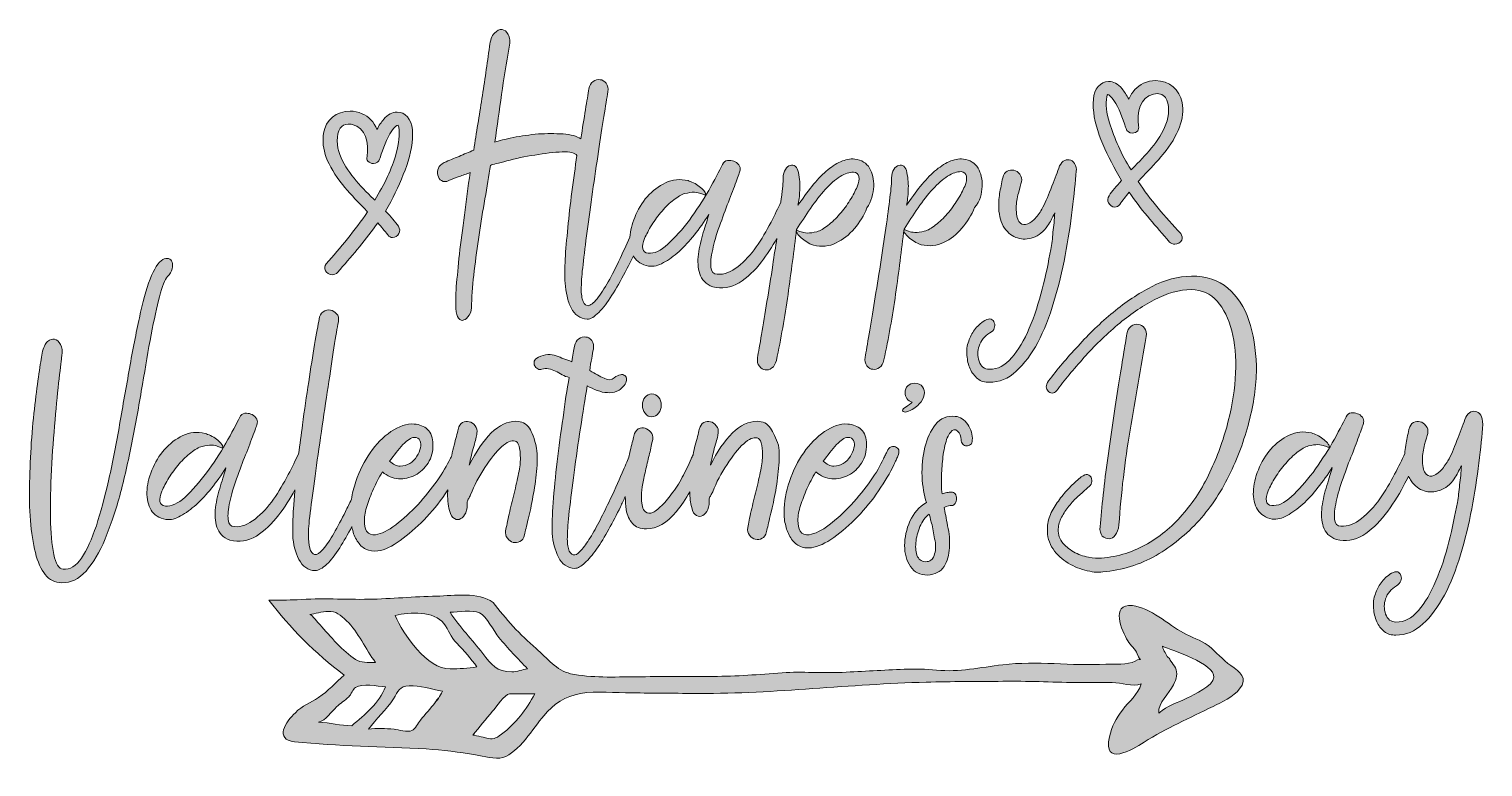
# Model space of a CAD drawing. Header units: inches. Extents: x 0.75 to 5.25, y 1.84 to 4.13.
import ezdxf

# ---------------------------------------------------------------- set-up
doc = ezdxf.new("R2010")
doc.units = ezdxf.units.IN
doc.header["$MEASUREMENT"] = 0
doc.layers.add('Calque 1', color=7, linetype='Continuous')

# ---------------------------------------------------------------- blocks, each defined once
blk = doc.blocks.new('block 4')
at = {"layer": 'Calque 1', "true_color": 0xffffff}
h = blk.add_hatch(color=7, dxfattribs=at)
h.dxf.hatch_style = 2
edge = h.paths.add_edge_path()
edge.add_spline(control_points=[(3.3639, 3.6431), (3.3653, 3.6653), (3.3597, 3.6833), (3.3514, 3.7), (3.3417, 3.7153), (3.3264, 3.725), (3.3056, 3.7278), (3.2903, 3.7292), (3.2764, 3.7264), (3.2611, 3.7194), (3.2458, 3.7125), (3.2319, 3.7028), (3.2167, 3.6903), (3.2014, 3.6778), (3.1875, 3.6611), (3.1722, 3.6431), (3.1583, 3.625), (3.1431, 3.6042), (3.1292, 3.5847), (3.1319, 3.5972), (3.1347, 3.6125), (3.1347, 3.6306), (3.1361, 3.6486), (3.1347, 3.6667), (3.1306, 3.6861), (3.1292, 3.6958), (3.1264, 3.7014), (3.1208, 3.7056), (3.1167, 3.7097), (3.1111, 3.7097), (3.1056, 3.7083), (3.1, 3.7069), (3.0944, 3.7028), (3.0903, 3.6958), (3.0861, 3.6889), (3.0833, 3.6806), (3.0833, 3.6694), (3.0833, 3.6556), (3.0819, 3.6361), (3.0778, 3.6083), (3.0778, 3.6042), (3.0764, 3.6), (3.0764, 3.5944), (3.0681, 3.5764), (3.0569, 3.5556), (3.0458, 3.5319), (3.0319, 3.5056), (3.0167, 3.4792), (3, 3.4556), (2.9833, 3.4319), (2.9639, 3.4111), (2.9431, 3.3944), (2.9222, 3.3778), (2.9014, 3.3694), (2.8792, 3.3708), (2.8681, 3.3708), (2.8611, 3.3778), (2.8597, 3.3931), (2.8583, 3.4069), (2.8597, 3.425), (2.8653, 3.4472), (2.8694, 3.4694), (2.8764, 3.4931), (2.8861, 3.5194), (2.8958, 3.5458), (2.9042, 3.5708), (2.9139, 3.5944), (2.9236, 3.6181), (2.9306, 3.6389), (2.9375, 3.6569), (2.9444, 3.675), (2.9486, 3.6875), (2.95, 3.6931), (2.9514, 3.6986), (2.95, 3.7042), (2.9458, 3.7097), (2.9417, 3.7153), (2.9361, 3.7194), (2.9306, 3.7208), (2.925, 3.7236), (2.9181, 3.7236), (2.9111, 3.7236), (2.9042, 3.7222), (2.8986, 3.7181), (2.8958, 3.7111), (2.8847, 3.6903), (2.8708, 3.6625), (2.8528, 3.6306), (2.8347, 3.5986), (2.8139, 3.5681), (2.7931, 3.5389), (2.7708, 3.5097), (2.7486, 3.4847), (2.7264, 3.4639), (2.7042, 3.4431), (2.6833, 3.4347), (2.6653, 3.4361), (2.6556, 3.4375), (2.65, 3.4417), (2.6486, 3.45), (2.6472, 3.4583), (2.6486, 3.4694), (2.6542, 3.4819), (2.6597, 3.4944), (2.6667, 3.5083), (2.6764, 3.5236), (2.6861, 3.5389), (2.6958, 3.5528), (2.7083, 3.5667), (2.7194, 3.5806), (2.7319, 3.5917), (2.7444, 3.6014), (2.7569, 3.6111), (2.7681, 3.6181), (2.7792, 3.6208), (2.7903, 3.6236), (2.8, 3.625), (2.8083, 3.625), (2.8167, 3.6236), (2.8236, 3.6236), (2.8278, 3.6208), (2.8333, 3.6194), (2.8361, 3.6181), (2.8389, 3.6167), (2.8417, 3.6153), (2.8431, 3.6167), (2.8431, 3.6194), (2.8431, 3.6222), (2.8417, 3.625), (2.8375, 3.6306), (2.8333, 3.6347), (2.8292, 3.6389), (2.8236, 3.6431), (2.8181, 3.6472), (2.8125, 3.6514), (2.8056, 3.6542), (2.7986, 3.6569), (2.7931, 3.6597), (2.7889, 3.6611), (2.7639, 3.6667), (2.7403, 3.6653), (2.7194, 3.6542), (2.6972, 3.6444), (2.6792, 3.6292), (2.6625, 3.6111), (2.6458, 3.5931), (2.6333, 3.5708), (2.6236, 3.5472), (2.6153, 3.5264), (2.6097, 3.5056), (2.6083, 3.4861), (2.6083, 3.4861), (2.6083, 3.4861), (2.6083, 3.4861), (2.5972, 3.4611), (2.5861, 3.4361), (2.5736, 3.4097), (2.5611, 3.3833), (2.5486, 3.3597), (2.5375, 3.3403), (2.525, 3.3194), (2.5139, 3.3028), (2.5028, 3.2903), (2.4917, 3.2778), (2.4833, 3.2722), (2.4764, 3.2736), (2.4694, 3.275), (2.4639, 3.2819), (2.4611, 3.2944), (2.4583, 3.3069), (2.4569, 3.3208), (2.4583, 3.3375), (2.4583, 3.35), (2.4597, 3.3722), (2.4639, 3.4014), (2.4667, 3.4306), (2.4708, 3.4653), (2.4764, 3.5042), (2.4819, 3.5431), (2.4875, 3.5833), (2.4931, 3.6264), (2.4986, 3.6694), (2.5056, 3.7111), (2.5111, 3.7514), (2.5167, 3.7917), (2.5222, 3.8278), (2.5278, 3.8597), (2.5333, 3.8917), (2.5375, 3.9181), (2.5403, 3.9361), (2.5417, 3.9472), (2.5403, 3.9556), (2.5347, 3.9625), (2.5292, 3.9694), (2.5236, 3.9736), (2.5167, 3.9736), (2.5097, 3.975), (2.5014, 3.9736), (2.4944, 3.9681), (2.4875, 3.9639), (2.4833, 3.9556), (2.4819, 3.9458), (2.4792, 3.9292), (2.475, 3.9069), (2.4708, 3.8806), (2.4667, 3.8528), (2.4611, 3.8236), (2.4569, 3.7903), (2.4444, 3.7986), (2.4264, 3.8042), (2.4014, 3.8056), (2.3764, 3.8069), (2.3514, 3.8069), (2.325, 3.8056), (2.2986, 3.8028), (2.2722, 3.8), (2.2472, 3.7944), (2.2222, 3.7889), (2.2028, 3.7847), (2.1903, 3.7806), (2.1972, 3.8306), (2.2042, 3.8792), (2.2111, 3.9278), (2.2181, 3.9764), (2.225, 4.025), (2.2347, 4.075), (2.2375, 4.0917), (2.2375, 4.1042), (2.2319, 4.1139), (2.2264, 4.1236), (2.2208, 4.1278), (2.2125, 4.1292), (2.2042, 4.1306), (2.1972, 4.1264), (2.1889, 4.1181), (2.1806, 4.1097), (2.1764, 4.0958), (2.1736, 4.0764), (2.1667, 4.0222), (2.1583, 3.9681), (2.15, 3.9153), (2.1417, 3.8625), (2.1333, 3.8097), (2.125, 3.7556), (2.1097, 3.7486), (2.0944, 3.7431), (2.0792, 3.7361), (2.0639, 3.7306), (2.0486, 3.7236), (2.0333, 3.7167), (2.0236, 3.7125), (2.0181, 3.7069), (2.0153, 3.7), (2.0125, 3.6931), (2.0111, 3.6847), (2.0139, 3.6778), (2.0153, 3.6708), (2.0194, 3.6639), (2.025, 3.6611), (2.0306, 3.6569), (2.0389, 3.6569), (2.0472, 3.6611), (2.0569, 3.6653), (2.0681, 3.6694), (2.0792, 3.6736), (2.0903, 3.6778), (2.1028, 3.6819), (2.1139, 3.6861), (2.1069, 3.6417), (2.1014, 3.5972), (2.0958, 3.5542), (2.0903, 3.5111), (2.0847, 3.4708), (2.0806, 3.4333), (2.0764, 3.3958), (2.0736, 3.3625), (2.0708, 3.3333), (2.0694, 3.3042), (2.0681, 3.2819), (2.0694, 3.2653), (2.0708, 3.25), (2.0736, 3.2403), (2.0778, 3.2347), (2.0833, 3.2292), (2.0889, 3.2264), (2.0944, 3.2292), (2.1, 3.2306), (2.1056, 3.2361), (2.1111, 3.2444), (2.1167, 3.2528), (2.1181, 3.2639), (2.1181, 3.2778), (2.1194, 3.3111), (2.1222, 3.3458), (2.1264, 3.3819), (2.1306, 3.4181), (2.1361, 3.4556), (2.1417, 3.4931), (2.1472, 3.5306), (2.1528, 3.5681), (2.1597, 3.6042), (2.1653, 3.6403), (2.1708, 3.6764), (2.1764, 3.7083), (2.1833, 3.7111), (2.2014, 3.7153), (2.2278, 3.7222), (2.2542, 3.7292), (2.2833, 3.7361), (2.3139, 3.7403), (2.3444, 3.7458), (2.3736, 3.7486), (2.3986, 3.75), (2.4236, 3.7514), (2.4389, 3.7472), (2.4444, 3.7389), (2.4389, 3.7028), (2.4347, 3.6653), (2.4292, 3.6264), (2.4236, 3.5875), (2.4194, 3.5514), (2.4167, 3.5153), (2.4125, 3.4792), (2.4097, 3.4472), (2.4083, 3.4181), (2.4069, 3.3889), (2.4056, 3.3639), (2.4083, 3.3431), (2.4097, 3.3292), (2.4111, 3.3153), (2.4139, 3.3028), (2.4167, 3.2889), (2.4208, 3.2778), (2.4264, 3.2667), (2.4319, 3.2556), (2.4389, 3.2472), (2.4472, 3.2417), (2.4556, 3.2361), (2.4653, 3.2319), (2.4764, 3.2319), (2.4875, 3.2319), (2.4986, 3.2389), (2.5125, 3.2528), (2.5264, 3.2667), (2.5389, 3.2833), (2.5528, 3.3056), (2.5667, 3.3264), (2.5806, 3.3514), (2.5944, 3.3778), (2.6028, 3.3944), (2.6111, 3.4111), (2.6194, 3.4278), (2.6194, 3.4264), (2.6208, 3.4264), (2.6208, 3.425), (2.6306, 3.4097), (2.6458, 3.4), (2.6667, 3.3958), (2.6819, 3.3944), (2.6972, 3.3972), (2.7125, 3.4069), (2.7292, 3.4153), (2.7444, 3.4278), (2.7611, 3.4417), (2.7778, 3.4569), (2.7931, 3.4736), (2.8083, 3.4931), (2.8236, 3.5125), (2.8389, 3.5333), (2.8528, 3.5556), (2.8486, 3.5403), (2.8431, 3.5222), (2.8361, 3.5), (2.8292, 3.4778), (2.8236, 3.4556), (2.8208, 3.4333), (2.8181, 3.4111), (2.8194, 3.3903), (2.825, 3.3722), (2.8306, 3.3542), (2.8444, 3.3403), (2.8653, 3.3319), (2.8944, 3.325), (2.9208, 3.3292), (2.9472, 3.3444), (2.9722, 3.3611), (2.9958, 3.3819), (3.0167, 3.4097), (3.0333, 3.4319), (3.05, 3.4556), (3.0639, 3.4819), (3.0597, 3.4556), (3.0556, 3.4292), (3.0514, 3.4), (3.0458, 3.3597), (3.0389, 3.3222), (3.0333, 3.2861), (3.0278, 3.25), (3.0222, 3.2153), (3.0167, 3.1847), (3.0111, 3.1542), (3.0069, 3.1292), (3.0042, 3.1125), (3.0028, 3.1014), (3.0042, 3.0931), (3.0097, 3.0861), (3.0153, 3.0792), (3.0208, 3.075), (3.0278, 3.075), (3.0347, 3.0736), (3.0417, 3.075), (3.0486, 3.0806), (3.0556, 3.0847), (3.0597, 3.0931), (3.0625, 3.1042), (3.0764, 3.1708), (3.0889, 3.2389), (3.0986, 3.3083), (3.1083, 3.3778), (3.1167, 3.4444), (3.125, 3.5097), (3.1389, 3.5306), (3.1528, 3.5528), (3.1681, 3.575), (3.1833, 3.5972), (3.1986, 3.6167), (3.2139, 3.6333), (3.2292, 3.65), (3.2444, 3.6639), (3.2597, 3.6736), (3.275, 3.6833), (3.2889, 3.6875), (3.3014, 3.6875), (3.3111, 3.6861), (3.3167, 3.6819), (3.3181, 3.6736), (3.3194, 3.6653), (3.3181, 3.6542), (3.3125, 3.6417), (3.3069, 3.6292), (3.3, 3.6153), (3.2903, 3.6), (3.2806, 3.5847), (3.2708, 3.5708), (3.2583, 3.5569), (3.2472, 3.5431), (3.2347, 3.5319), (3.2222, 3.5222), (3.2097, 3.5125), (3.1986, 3.5056), (3.1875, 3.5028), (3.1764, 3.5), (3.1667, 3.4986), (3.1583, 3.4986), (3.15, 3.5), (3.1444, 3.5), (3.1389, 3.5028), (3.1333, 3.5042), (3.1306, 3.5056), (3.1278, 3.5069), (3.125, 3.5083), (3.1236, 3.5069), (3.1236, 3.5056), (3.1236, 3.5028), (3.125, 3.5), (3.1292, 3.4944), (3.1333, 3.4903), (3.1375, 3.4847), (3.1431, 3.4806), (3.1486, 3.4764), (3.1556, 3.4722), (3.1611, 3.4681), (3.1681, 3.4639), (3.1736, 3.4625), (3.1778, 3.4611), (3.2028, 3.4556), (3.2264, 3.4569), (3.2472, 3.4681), (3.2694, 3.4778), (3.2875, 3.4931), (3.3042, 3.5125), (3.3208, 3.5319), (3.3333, 3.5528), (3.3431, 3.5764), (3.3569, 3.5972), (3.3625, 3.6208), (3.3639, 3.6431)], knot_values=[0, 0, 0, 0, 1, 1, 1, 2, 2, 2, 3, 3, 3, 4, 4, 4, 5, 5, 5, 6, 6, 6, 7, 7, 7, 8, 8, 8, 9, 9, 9, 10, 10, 10, 11, 11, 11, 12, 12, 12, 13, 13, 13, 14, 14, 14, 15, 15, 15, 16, 16, 16, 17, 17, 17, 18, 18, 18, 19, 19, 19, 20, 20, 20, 21, 21, 21, 22, 22, 22, 23, 23, 23, 24, 24, 24, 25, 25, 25, 26, 26, 26, 27, 27, 27, 28, 28, 28, 29, 29, 29, 30, 30, 30, 31, 31, 31, 32, 32, 32, 33, 33, 33, 34, 34, 34, 35, 35, 35, 36, 36, 36, 37, 37, 37, 38, 38, 38, 39, 39, 39, 40, 40, 40, 41, 41, 41, 42, 42, 42, 43, 43, 43, 44, 44, 44, 45, 45, 45, 46, 46, 46, 47, 47, 47, 48, 48, 48, 49, 49, 49, 50, 50, 50, 51, 51, 51, 52, 52, 52, 53, 53, 53, 54, 54, 54, 55, 55, 55, 56, 56, 56, 57, 57, 57, 58, 58, 58, 59, 59, 59, 60, 60, 60, 61, 61, 61, 62, 62, 62, 63, 63, 63, 64, 64, 64, 65, 65, 65, 66, 66, 66, 67, 67, 67, 68, 68, 68, 69, 69, 69, 70, 70, 70, 71, 71, 71, 72, 72, 72, 73, 73, 73, 74, 74, 74, 75, 75, 75, 76, 76, 76, 77, 77, 77, 78, 78, 78, 79, 79, 79, 80, 80, 80, 81, 81, 81, 82, 82, 82, 83, 83, 83, 84, 84, 84, 85, 85, 85, 86, 86, 86, 87, 87, 87, 88, 88, 88, 89, 89, 89, 90, 90, 90, 91, 91, 91, 92, 92, 92, 93, 93, 93, 94, 94, 94, 95, 95, 95, 96, 96, 96, 97, 97, 97, 98, 98, 98, 99, 99, 99, 100, 100, 100, 101, 101, 101, 102, 102, 102, 103, 103, 103, 104, 104, 104, 105, 105, 105, 106, 106, 106, 107, 107, 107, 108, 108, 108, 109, 109, 109, 110, 110, 110, 111, 111, 111, 112, 112, 112, 113, 113, 113, 114, 114, 114, 115, 115, 115, 116, 116, 116, 117, 117, 117, 118, 118, 118, 119, 119, 119, 120, 120, 120, 121, 121, 121, 122, 122, 122, 123, 123, 123, 124, 124, 124, 125, 125, 125, 126, 126, 126, 127, 127, 127, 128, 128, 128, 129, 129, 129, 130, 130, 130, 131, 131, 131, 132, 132, 132, 133, 133, 133, 134, 134, 134, 135, 135, 135, 136, 136, 136, 137, 137, 137, 138, 138, 138, 139, 139, 139, 140, 140, 140, 141, 141, 141, 142, 142, 142, 143, 143, 143, 144, 144, 144, 145, 145, 145, 146, 146, 146, 147, 147, 147, 148, 148, 148, 149, 149, 149, 150, 150, 150, 151, 151, 151, 152, 152, 152, 153, 153, 153, 154, 154, 154, 155, 155, 155, 156, 156, 156, 157, 157, 157, 158, 158, 158, 159, 159, 159, 160, 160, 160, 161, 161, 161, 162, 162, 162, 162], degree=3, periodic=1)
h = blk.add_hatch(color=7, dxfattribs=at)
h.dxf.hatch_style = 2
edge = h.paths.add_edge_path()
edge.add_spline(control_points=[(3.7, 3.6431), (3.7014, 3.6653), (3.6958, 3.6833), (3.6875, 3.7), (3.6778, 3.7153), (3.6625, 3.725), (3.6417, 3.7278), (3.6264, 3.7292), (3.6125, 3.7264), (3.5972, 3.7194), (3.5819, 3.7125), (3.5681, 3.7028), (3.5528, 3.6903), (3.5375, 3.6778), (3.5236, 3.6611), (3.5083, 3.6431), (3.4944, 3.625), (3.4792, 3.6042), (3.4653, 3.5847), (3.4681, 3.5972), (3.4708, 3.6125), (3.4708, 3.6306), (3.4722, 3.6486), (3.4708, 3.6667), (3.4667, 3.6861), (3.4653, 3.6958), (3.4625, 3.7014), (3.4569, 3.7056), (3.4528, 3.7097), (3.4472, 3.7097), (3.4417, 3.7083), (3.4361, 3.7069), (3.4306, 3.7028), (3.4264, 3.6958), (3.4222, 3.6889), (3.4194, 3.6806), (3.4194, 3.6694), (3.4194, 3.6556), (3.4181, 3.6361), (3.4139, 3.6083), (3.4111, 3.5806), (3.4069, 3.55), (3.4014, 3.5139), (3.3958, 3.4778), (3.3903, 3.4403), (3.3847, 3.4014), (3.3792, 3.3611), (3.3722, 3.3236), (3.3667, 3.2875), (3.3611, 3.2514), (3.3556, 3.2167), (3.35, 3.1861), (3.3444, 3.1556), (3.3403, 3.1306), (3.3375, 3.1139), (3.3361, 3.1028), (3.3375, 3.0944), (3.3431, 3.0875), (3.3486, 3.0806), (3.3542, 3.0764), (3.3611, 3.0764), (3.3681, 3.075), (3.375, 3.0764), (3.3819, 3.0819), (3.3889, 3.0861), (3.3931, 3.0944), (3.3958, 3.1056), (3.4097, 3.1722), (3.4222, 3.2403), (3.4319, 3.3097), (3.4417, 3.3792), (3.45, 3.4458), (3.4583, 3.5111), (3.4722, 3.5319), (3.4861, 3.5542), (3.5014, 3.5764), (3.5167, 3.5986), (3.5319, 3.6181), (3.5472, 3.6347), (3.5625, 3.6514), (3.5778, 3.6653), (3.5931, 3.675), (3.6083, 3.6847), (3.6222, 3.6889), (3.6347, 3.6889), (3.6444, 3.6875), (3.65, 3.6833), (3.6514, 3.675), (3.6528, 3.6667), (3.6514, 3.6556), (3.6458, 3.6431), (3.6403, 3.6306), (3.6333, 3.6167), (3.6236, 3.6014), (3.6139, 3.5861), (3.6042, 3.5722), (3.5917, 3.5583), (3.5806, 3.5444), (3.5681, 3.5333), (3.5556, 3.5236), (3.5431, 3.5139), (3.5319, 3.5069), (3.5208, 3.5042), (3.5097, 3.5014), (3.5, 3.5), (3.4917, 3.5), (3.4833, 3.5014), (3.4778, 3.5014), (3.4722, 3.5042), (3.4667, 3.5056), (3.4639, 3.5069), (3.4611, 3.5083), (3.4583, 3.5097), (3.4569, 3.5083), (3.4569, 3.5069), (3.4569, 3.5042), (3.4583, 3.5014), (3.4625, 3.4958), (3.4667, 3.4917), (3.4708, 3.4861), (3.4764, 3.4819), (3.4819, 3.4778), (3.4889, 3.4736), (3.4944, 3.4694), (3.5014, 3.4653), (3.5069, 3.4639), (3.5111, 3.4625), (3.5361, 3.4569), (3.5597, 3.4583), (3.5806, 3.4694), (3.6028, 3.4792), (3.6208, 3.4944), (3.6375, 3.5139), (3.6542, 3.5333), (3.6667, 3.5542), (3.6764, 3.5778), (3.6944, 3.5972), (3.6986, 3.6208), (3.7, 3.6431)], knot_values=[0, 0, 0, 0, 1, 1, 1, 2, 2, 2, 3, 3, 3, 4, 4, 4, 5, 5, 5, 6, 6, 6, 7, 7, 7, 8, 8, 8, 9, 9, 9, 10, 10, 10, 11, 11, 11, 12, 12, 12, 13, 13, 13, 14, 14, 14, 15, 15, 15, 16, 16, 16, 17, 17, 17, 18, 18, 18, 19, 19, 19, 20, 20, 20, 21, 21, 21, 22, 22, 22, 23, 23, 23, 24, 24, 24, 25, 25, 25, 26, 26, 26, 27, 27, 27, 28, 28, 28, 29, 29, 29, 30, 30, 30, 31, 31, 31, 32, 32, 32, 33, 33, 33, 34, 34, 34, 35, 35, 35, 36, 36, 36, 37, 37, 37, 38, 38, 38, 39, 39, 39, 40, 40, 40, 41, 41, 41, 42, 42, 42, 43, 43, 43, 44, 44, 44, 45, 45, 45, 46, 46, 46, 46], degree=3, periodic=1)
h = blk.add_hatch(color=7, dxfattribs=at)
h.dxf.hatch_style = 2
edge = h.paths.add_edge_path()
edge.add_spline(control_points=[(3.9861, 3.7139), (3.9819, 3.7208), (3.9764, 3.725), (3.9694, 3.725), (3.9639, 3.7264), (3.9569, 3.725), (3.9514, 3.7208), (3.9458, 3.7167), (3.9403, 3.7097), (3.9375, 3.7), (3.9306, 3.6806), (3.9222, 3.6597), (3.9125, 3.6347), (3.9028, 3.6097), (3.8944, 3.5889), (3.8847, 3.5722), (3.8778, 3.5597), (3.8694, 3.55), (3.8611, 3.5403), (3.8514, 3.5319), (3.8431, 3.5264), (3.8347, 3.525), (3.8264, 3.5236), (3.8194, 3.5264), (3.8139, 3.5347), (3.8083, 3.5431), (3.8056, 3.5569), (3.8056, 3.5778), (3.8056, 3.5917), (3.8083, 3.6069), (3.8125, 3.6222), (3.8167, 3.6375), (3.8194, 3.65), (3.8222, 3.6569), (3.8236, 3.6667), (3.8222, 3.6736), (3.8167, 3.6806), (3.8111, 3.6875), (3.8056, 3.6917), (3.7986, 3.6931), (3.7917, 3.6944), (3.7847, 3.6944), (3.7778, 3.6903), (3.7708, 3.6875), (3.7667, 3.6806), (3.7639, 3.6694), (3.7597, 3.6528), (3.7569, 3.6361), (3.7542, 3.6208), (3.7514, 3.6042), (3.7514, 3.5889), (3.7514, 3.575), (3.7528, 3.55), (3.7583, 3.5306), (3.7694, 3.5139), (3.7806, 3.4986), (3.7944, 3.4875), (3.8097, 3.4833), (3.825, 3.4778), (3.8417, 3.4792), (3.8583, 3.4847), (3.875, 3.4903), (3.8903, 3.5028), (3.9028, 3.5208), (3.9069, 3.5264), (3.9111, 3.5333), (3.9139, 3.5389), (3.9167, 3.5458), (3.9208, 3.5528), (3.925, 3.5611), (3.9236, 3.5403), (3.9222, 3.5208), (3.9194, 3.5014), (3.9181, 3.4819), (3.9153, 3.4639), (3.9125, 3.4472), (3.9056, 3.4097), (3.8972, 3.3681), (3.8861, 3.325), (3.875, 3.2819), (3.8625, 3.2417), (3.8458, 3.2042), (3.8306, 3.1667), (3.8125, 3.1361), (3.7917, 3.1125), (3.7708, 3.0875), (3.7486, 3.0764), (3.7222, 3.0764), (3.7069, 3.0764), (3.6958, 3.0847), (3.6903, 3.1014), (3.6847, 3.1181), (3.6847, 3.1333), (3.6903, 3.1486), (3.6958, 3.1653), (3.7069, 3.1792), (3.7236, 3.1889), (3.7306, 3.1931), (3.7361, 3.1986), (3.7375, 3.2042), (3.7389, 3.2097), (3.7403, 3.2153), (3.7375, 3.2208), (3.7361, 3.2264), (3.7319, 3.2292), (3.7278, 3.2319), (3.7222, 3.2333), (3.7167, 3.2319), (3.7083, 3.2278), (3.6944, 3.2194), (3.6847, 3.2097), (3.6764, 3.1986), (3.6681, 3.1875), (3.6625, 3.1764), (3.6583, 3.1639), (3.6528, 3.15), (3.6514, 3.1347), (3.6528, 3.1194), (3.6542, 3.1042), (3.6569, 3.0903), (3.6625, 3.0778), (3.6681, 3.0653), (3.6764, 3.0556), (3.6861, 3.0472), (3.6958, 3.0389), (3.7083, 3.0361), (3.7222, 3.0361), (3.7528, 3.0361), (3.7806, 3.0472), (3.8056, 3.0708), (3.8306, 3.0931), (3.8528, 3.1236), (3.8722, 3.1597), (3.8917, 3.1958), (3.9083, 3.2389), (3.9222, 3.2861), (3.9361, 3.3333), (3.9486, 3.3806), (3.9569, 3.4292), (3.9667, 3.4778), (3.9736, 3.525), (3.9792, 3.5708), (3.9847, 3.6167), (3.9889, 3.6569), (3.9917, 3.6903), (3.9931, 3.6972), (3.9917, 3.7069), (3.9861, 3.7139)], knot_values=[0, 0, 0, 0, 1, 1, 1, 2, 2, 2, 3, 3, 3, 4, 4, 4, 5, 5, 5, 6, 6, 6, 7, 7, 7, 8, 8, 8, 9, 9, 9, 10, 10, 10, 11, 11, 11, 12, 12, 12, 13, 13, 13, 14, 14, 14, 15, 15, 15, 16, 16, 16, 17, 17, 17, 18, 18, 18, 19, 19, 19, 20, 20, 20, 21, 21, 21, 22, 22, 22, 23, 23, 23, 24, 24, 24, 25, 25, 25, 26, 26, 26, 27, 27, 27, 28, 28, 28, 29, 29, 29, 30, 30, 30, 31, 31, 31, 32, 32, 32, 33, 33, 33, 34, 34, 34, 35, 35, 35, 36, 36, 36, 37, 37, 37, 38, 38, 38, 39, 39, 39, 40, 40, 40, 41, 41, 41, 42, 42, 42, 43, 43, 43, 44, 44, 44, 45, 45, 45, 46, 46, 46, 47, 47, 47, 48, 48, 48, 49, 49, 49, 49], degree=3, periodic=1)
at = {"layer": 'Calque 1', "lineweight": 0}
for points, knots in [([(3.3639, 3.6431), (3.3653, 3.6653), (3.3597, 3.6833), (3.3514, 3.7), (3.3417, 3.7153), (3.3264, 3.725), (3.3056, 3.7278), (3.2903, 3.7292), (3.2764, 3.7264), (3.2611, 3.7194), (3.2458, 3.7125), (3.2319, 3.7028), (3.2167, 3.6903), (3.2014, 3.6778), (3.1875, 3.6611), (3.1722, 3.6431), (3.1583, 3.625), (3.1431, 3.6042), (3.1292, 3.5847), (3.1319, 3.5972), (3.1347, 3.6125), (3.1347, 3.6306), (3.1361, 3.6486), (3.1347, 3.6667), (3.1306, 3.6861), (3.1292, 3.6958), (3.1264, 3.7014), (3.1208, 3.7056), (3.1167, 3.7097), (3.1111, 3.7097), (3.1056, 3.7083), (3.1, 3.7069), (3.0944, 3.7028), (3.0903, 3.6958), (3.0861, 3.6889), (3.0833, 3.6806), (3.0833, 3.6694), (3.0833, 3.6556), (3.0819, 3.6361), (3.0778, 3.6083), (3.0778, 3.6042), (3.0764, 3.6), (3.0764, 3.5944), (3.0681, 3.5764), (3.0569, 3.5556), (3.0458, 3.5319), (3.0319, 3.5056), (3.0167, 3.4792), (3, 3.4556), (2.9833, 3.4319), (2.9639, 3.4111), (2.9431, 3.3944), (2.9222, 3.3778), (2.9014, 3.3694), (2.8792, 3.3708), (2.8681, 3.3708), (2.8611, 3.3778), (2.8597, 3.3931), (2.8583, 3.4069), (2.8597, 3.425), (2.8653, 3.4472), (2.8694, 3.4694), (2.8764, 3.4931), (2.8861, 3.5194), (2.8958, 3.5458), (2.9042, 3.5708), (2.9139, 3.5944), (2.9236, 3.6181), (2.9306, 3.6389), (2.9375, 3.6569), (2.9444, 3.675), (2.9486, 3.6875), (2.95, 3.6931), (2.9514, 3.6986), (2.95, 3.7042), (2.9458, 3.7097), (2.9417, 3.7153), (2.9361, 3.7194), (2.9306, 3.7208), (2.925, 3.7236), (2.9181, 3.7236), (2.9111, 3.7236), (2.9042, 3.7222), (2.8986, 3.7181), (2.8958, 3.7111), (2.8847, 3.6903), (2.8708, 3.6625), (2.8528, 3.6306), (2.8347, 3.5986), (2.8139, 3.5681), (2.7931, 3.5389), (2.7708, 3.5097), (2.7486, 3.4847), (2.7264, 3.4639), (2.7042, 3.4431), (2.6833, 3.4347), (2.6653, 3.4361), (2.6556, 3.4375), (2.65, 3.4417), (2.6486, 3.45), (2.6472, 3.4583), (2.6486, 3.4694), (2.6542, 3.4819), (2.6597, 3.4944), (2.6667, 3.5083), (2.6764, 3.5236), (2.6861, 3.5389), (2.6958, 3.5528), (2.7083, 3.5667), (2.7194, 3.5806), (2.7319, 3.5917), (2.7444, 3.6014), (2.7569, 3.6111), (2.7681, 3.6181), (2.7792, 3.6208), (2.7903, 3.6236), (2.8, 3.625), (2.8083, 3.625), (2.8167, 3.6236), (2.8236, 3.6236), (2.8278, 3.6208), (2.8333, 3.6194), (2.8361, 3.6181), (2.8389, 3.6167), (2.8417, 3.6153), (2.8431, 3.6167), (2.8431, 3.6194), (2.8431, 3.6222), (2.8417, 3.625), (2.8375, 3.6306), (2.8333, 3.6347), (2.8292, 3.6389), (2.8236, 3.6431), (2.8181, 3.6472), (2.8125, 3.6514), (2.8056, 3.6542), (2.7986, 3.6569), (2.7931, 3.6597), (2.7889, 3.6611), (2.7639, 3.6667), (2.7403, 3.6653), (2.7194, 3.6542), (2.6972, 3.6444), (2.6792, 3.6292), (2.6625, 3.6111), (2.6458, 3.5931), (2.6333, 3.5708), (2.6236, 3.5472), (2.6153, 3.5264), (2.6097, 3.5056), (2.6083, 3.4861), (2.6083, 3.4861), (2.6083, 3.4861), (2.6083, 3.4861), (2.5972, 3.4611), (2.5861, 3.4361), (2.5736, 3.4097), (2.5611, 3.3833), (2.5486, 3.3597), (2.5375, 3.3403), (2.525, 3.3194), (2.5139, 3.3028), (2.5028, 3.2903), (2.4917, 3.2778), (2.4833, 3.2722), (2.4764, 3.2736), (2.4694, 3.275), (2.4639, 3.2819), (2.4611, 3.2944), (2.4583, 3.3069), (2.4569, 3.3208), (2.4583, 3.3375), (2.4583, 3.35), (2.4597, 3.3722), (2.4639, 3.4014), (2.4667, 3.4306), (2.4708, 3.4653), (2.4764, 3.5042), (2.4819, 3.5431), (2.4875, 3.5833), (2.4931, 3.6264), (2.4986, 3.6694), (2.5056, 3.7111), (2.5111, 3.7514), (2.5167, 3.7917), (2.5222, 3.8278), (2.5278, 3.8597), (2.5333, 3.8917), (2.5375, 3.9181), (2.5403, 3.9361), (2.5417, 3.9472), (2.5403, 3.9556), (2.5347, 3.9625), (2.5292, 3.9694), (2.5236, 3.9736), (2.5167, 3.9736), (2.5097, 3.975), (2.5014, 3.9736), (2.4944, 3.9681), (2.4875, 3.9639), (2.4833, 3.9556), (2.4819, 3.9458), (2.4792, 3.9292), (2.475, 3.9069), (2.4708, 3.8806), (2.4667, 3.8528), (2.4611, 3.8236), (2.4569, 3.7903), (2.4444, 3.7986), (2.4264, 3.8042), (2.4014, 3.8056), (2.3764, 3.8069), (2.3514, 3.8069), (2.325, 3.8056), (2.2986, 3.8028), (2.2722, 3.8), (2.2472, 3.7944), (2.2222, 3.7889), (2.2028, 3.7847), (2.1903, 3.7806), (2.1972, 3.8306), (2.2042, 3.8792), (2.2111, 3.9278), (2.2181, 3.9764), (2.225, 4.025), (2.2347, 4.075), (2.2375, 4.0917), (2.2375, 4.1042), (2.2319, 4.1139), (2.2264, 4.1236), (2.2208, 4.1278), (2.2125, 4.1292), (2.2042, 4.1306), (2.1972, 4.1264), (2.1889, 4.1181), (2.1806, 4.1097), (2.1764, 4.0958), (2.1736, 4.0764), (2.1667, 4.0222), (2.1583, 3.9681), (2.15, 3.9153), (2.1417, 3.8625), (2.1333, 3.8097), (2.125, 3.7556), (2.1097, 3.7486), (2.0944, 3.7431), (2.0792, 3.7361), (2.0639, 3.7306), (2.0486, 3.7236), (2.0333, 3.7167), (2.0236, 3.7125), (2.0181, 3.7069), (2.0153, 3.7), (2.0125, 3.6931), (2.0111, 3.6847), (2.0139, 3.6778), (2.0153, 3.6708), (2.0194, 3.6639), (2.025, 3.6611), (2.0306, 3.6569), (2.0389, 3.6569), (2.0472, 3.6611), (2.0569, 3.6653), (2.0681, 3.6694), (2.0792, 3.6736), (2.0903, 3.6778), (2.1028, 3.6819), (2.1139, 3.6861), (2.1069, 3.6417), (2.1014, 3.5972), (2.0958, 3.5542), (2.0903, 3.5111), (2.0847, 3.4708), (2.0806, 3.4333), (2.0764, 3.3958), (2.0736, 3.3625), (2.0708, 3.3333), (2.0694, 3.3042), (2.0681, 3.2819), (2.0694, 3.2653), (2.0708, 3.25), (2.0736, 3.2403), (2.0778, 3.2347), (2.0833, 3.2292), (2.0889, 3.2264), (2.0944, 3.2292), (2.1, 3.2306), (2.1056, 3.2361), (2.1111, 3.2444), (2.1167, 3.2528), (2.1181, 3.2639), (2.1181, 3.2778), (2.1194, 3.3111), (2.1222, 3.3458), (2.1264, 3.3819), (2.1306, 3.4181), (2.1361, 3.4556), (2.1417, 3.4931), (2.1472, 3.5306), (2.1528, 3.5681), (2.1597, 3.6042), (2.1653, 3.6403), (2.1708, 3.6764), (2.1764, 3.7083), (2.1833, 3.7111), (2.2014, 3.7153), (2.2278, 3.7222), (2.2542, 3.7292), (2.2833, 3.7361), (2.3139, 3.7403), (2.3444, 3.7458), (2.3736, 3.7486), (2.3986, 3.75), (2.4236, 3.7514), (2.4389, 3.7472), (2.4444, 3.7389), (2.4389, 3.7028), (2.4347, 3.6653), (2.4292, 3.6264), (2.4236, 3.5875), (2.4194, 3.5514), (2.4167, 3.5153), (2.4125, 3.4792), (2.4097, 3.4472), (2.4083, 3.4181), (2.4069, 3.3889), (2.4056, 3.3639), (2.4083, 3.3431), (2.4097, 3.3292), (2.4111, 3.3153), (2.4139, 3.3028), (2.4167, 3.2889), (2.4208, 3.2778), (2.4264, 3.2667), (2.4319, 3.2556), (2.4389, 3.2472), (2.4472, 3.2417), (2.4556, 3.2361), (2.4653, 3.2319), (2.4764, 3.2319), (2.4875, 3.2319), (2.4986, 3.2389), (2.5125, 3.2528), (2.5264, 3.2667), (2.5389, 3.2833), (2.5528, 3.3056), (2.5667, 3.3264), (2.5806, 3.3514), (2.5944, 3.3778), (2.6028, 3.3944), (2.6111, 3.4111), (2.6194, 3.4278), (2.6194, 3.4264), (2.6208, 3.4264), (2.6208, 3.425), (2.6306, 3.4097), (2.6458, 3.4), (2.6667, 3.3958), (2.6819, 3.3944), (2.6972, 3.3972), (2.7125, 3.4069), (2.7292, 3.4153), (2.7444, 3.4278), (2.7611, 3.4417), (2.7778, 3.4569), (2.7931, 3.4736), (2.8083, 3.4931), (2.8236, 3.5125), (2.8389, 3.5333), (2.8528, 3.5556), (2.8486, 3.5403), (2.8431, 3.5222), (2.8361, 3.5), (2.8292, 3.4778), (2.8236, 3.4556), (2.8208, 3.4333), (2.8181, 3.4111), (2.8194, 3.3903), (2.825, 3.3722), (2.8306, 3.3542), (2.8444, 3.3403), (2.8653, 3.3319), (2.8944, 3.325), (2.9208, 3.3292), (2.9472, 3.3444), (2.9722, 3.3611), (2.9958, 3.3819), (3.0167, 3.4097), (3.0333, 3.4319), (3.05, 3.4556), (3.0639, 3.4819), (3.0597, 3.4556), (3.0556, 3.4292), (3.0514, 3.4), (3.0458, 3.3597), (3.0389, 3.3222), (3.0333, 3.2861), (3.0278, 3.25), (3.0222, 3.2153), (3.0167, 3.1847), (3.0111, 3.1542), (3.0069, 3.1292), (3.0042, 3.1125), (3.0028, 3.1014), (3.0042, 3.0931), (3.0097, 3.0861), (3.0153, 3.0792), (3.0208, 3.075), (3.0278, 3.075), (3.0347, 3.0736), (3.0417, 3.075), (3.0486, 3.0806), (3.0556, 3.0847), (3.0597, 3.0931), (3.0625, 3.1042), (3.0764, 3.1708), (3.0889, 3.2389), (3.0986, 3.3083), (3.1083, 3.3778), (3.1167, 3.4444), (3.125, 3.5097), (3.1389, 3.5306), (3.1528, 3.5528), (3.1681, 3.575), (3.1833, 3.5972), (3.1986, 3.6167), (3.2139, 3.6333), (3.2292, 3.65), (3.2444, 3.6639), (3.2597, 3.6736), (3.275, 3.6833), (3.2889, 3.6875), (3.3014, 3.6875), (3.3111, 3.6861), (3.3167, 3.6819), (3.3181, 3.6736), (3.3194, 3.6653), (3.3181, 3.6542), (3.3125, 3.6417), (3.3069, 3.6292), (3.3, 3.6153), (3.2903, 3.6), (3.2806, 3.5847), (3.2708, 3.5708), (3.2583, 3.5569), (3.2472, 3.5431), (3.2347, 3.5319), (3.2222, 3.5222), (3.2097, 3.5125), (3.1986, 3.5056), (3.1875, 3.5028), (3.1764, 3.5), (3.1667, 3.4986), (3.1583, 3.4986), (3.15, 3.5), (3.1444, 3.5), (3.1389, 3.5028), (3.1333, 3.5042), (3.1306, 3.5056), (3.1278, 3.5069), (3.125, 3.5083), (3.1236, 3.5069), (3.1236, 3.5056), (3.1236, 3.5028), (3.125, 3.5), (3.1292, 3.4944), (3.1333, 3.4903), (3.1375, 3.4847), (3.1431, 3.4806), (3.1486, 3.4764), (3.1556, 3.4722), (3.1611, 3.4681), (3.1681, 3.4639), (3.1736, 3.4625), (3.1778, 3.4611), (3.2028, 3.4556), (3.2264, 3.4569), (3.2472, 3.4681), (3.2694, 3.4778), (3.2875, 3.4931), (3.3042, 3.5125), (3.3208, 3.5319), (3.3333, 3.5528), (3.3431, 3.5764), (3.3569, 3.5972), (3.3625, 3.6208), (3.3639, 3.6431)], [0, 0, 0, 0, 1, 1, 1, 2, 2, 2, 3, 3, 3, 4, 4, 4, 5, 5, 5, 6, 6, 6, 7, 7, 7, 8, 8, 8, 9, 9, 9, 10, 10, 10, 11, 11, 11, 12, 12, 12, 13, 13, 13, 14, 14, 14, 15, 15, 15, 16, 16, 16, 17, 17, 17, 18, 18, 18, 19, 19, 19, 20, 20, 20, 21, 21, 21, 22, 22, 22, 23, 23, 23, 24, 24, 24, 25, 25, 25, 26, 26, 26, 27, 27, 27, 28, 28, 28, 29, 29, 29, 30, 30, 30, 31, 31, 31, 32, 32, 32, 33, 33, 33, 34, 34, 34, 35, 35, 35, 36, 36, 36, 37, 37, 37, 38, 38, 38, 39, 39, 39, 40, 40, 40, 41, 41, 41, 42, 42, 42, 43, 43, 43, 44, 44, 44, 45, 45, 45, 46, 46, 46, 47, 47, 47, 48, 48, 48, 49, 49, 49, 50, 50, 50, 51, 51, 51, 52, 52, 52, 53, 53, 53, 54, 54, 54, 55, 55, 55, 56, 56, 56, 57, 57, 57, 58, 58, 58, 59, 59, 59, 60, 60, 60, 61, 61, 61, 62, 62, 62, 63, 63, 63, 64, 64, 64, 65, 65, 65, 66, 66, 66, 67, 67, 67, 68, 68, 68, 69, 69, 69, 70, 70, 70, 71, 71, 71, 72, 72, 72, 73, 73, 73, 74, 74, 74, 75, 75, 75, 76, 76, 76, 77, 77, 77, 78, 78, 78, 79, 79, 79, 80, 80, 80, 81, 81, 81, 82, 82, 82, 83, 83, 83, 84, 84, 84, 85, 85, 85, 86, 86, 86, 87, 87, 87, 88, 88, 88, 89, 89, 89, 90, 90, 90, 91, 91, 91, 92, 92, 92, 93, 93, 93, 94, 94, 94, 95, 95, 95, 96, 96, 96, 97, 97, 97, 98, 98, 98, 99, 99, 99, 100, 100, 100, 101, 101, 101, 102, 102, 102, 103, 103, 103, 104, 104, 104, 105, 105, 105, 106, 106, 106, 107, 107, 107, 108, 108, 108, 109, 109, 109, 110, 110, 110, 111, 111, 111, 112, 112, 112, 113, 113, 113, 114, 114, 114, 115, 115, 115, 116, 116, 116, 117, 117, 117, 118, 118, 118, 119, 119, 119, 120, 120, 120, 121, 121, 121, 122, 122, 122, 123, 123, 123, 124, 124, 124, 125, 125, 125, 126, 126, 126, 127, 127, 127, 128, 128, 128, 129, 129, 129, 130, 130, 130, 131, 131, 131, 132, 132, 132, 133, 133, 133, 134, 134, 134, 135, 135, 135, 136, 136, 136, 137, 137, 137, 138, 138, 138, 139, 139, 139, 140, 140, 140, 141, 141, 141, 142, 142, 142, 143, 143, 143, 144, 144, 144, 145, 145, 145, 146, 146, 146, 147, 147, 147, 148, 148, 148, 149, 149, 149, 150, 150, 150, 151, 151, 151, 152, 152, 152, 153, 153, 153, 154, 154, 154, 155, 155, 155, 156, 156, 156, 157, 157, 157, 158, 158, 158, 159, 159, 159, 160, 160, 160, 161, 161, 161, 162, 162, 162, 162]), ([(3.7, 3.6431), (3.7014, 3.6653), (3.6958, 3.6833), (3.6875, 3.7), (3.6778, 3.7153), (3.6625, 3.725), (3.6417, 3.7278), (3.6264, 3.7292), (3.6125, 3.7264), (3.5972, 3.7194), (3.5819, 3.7125), (3.5681, 3.7028), (3.5528, 3.6903), (3.5375, 3.6778), (3.5236, 3.6611), (3.5083, 3.6431), (3.4944, 3.625), (3.4792, 3.6042), (3.4653, 3.5847), (3.4681, 3.5972), (3.4708, 3.6125), (3.4708, 3.6306), (3.4722, 3.6486), (3.4708, 3.6667), (3.4667, 3.6861), (3.4653, 3.6958), (3.4625, 3.7014), (3.4569, 3.7056), (3.4528, 3.7097), (3.4472, 3.7097), (3.4417, 3.7083), (3.4361, 3.7069), (3.4306, 3.7028), (3.4264, 3.6958), (3.4222, 3.6889), (3.4194, 3.6806), (3.4194, 3.6694), (3.4194, 3.6556), (3.4181, 3.6361), (3.4139, 3.6083), (3.4111, 3.5806), (3.4069, 3.55), (3.4014, 3.5139), (3.3958, 3.4778), (3.3903, 3.4403), (3.3847, 3.4014), (3.3792, 3.3611), (3.3722, 3.3236), (3.3667, 3.2875), (3.3611, 3.2514), (3.3556, 3.2167), (3.35, 3.1861), (3.3444, 3.1556), (3.3403, 3.1306), (3.3375, 3.1139), (3.3361, 3.1028), (3.3375, 3.0944), (3.3431, 3.0875), (3.3486, 3.0806), (3.3542, 3.0764), (3.3611, 3.0764), (3.3681, 3.075), (3.375, 3.0764), (3.3819, 3.0819), (3.3889, 3.0861), (3.3931, 3.0944), (3.3958, 3.1056), (3.4097, 3.1722), (3.4222, 3.2403), (3.4319, 3.3097), (3.4417, 3.3792), (3.45, 3.4458), (3.4583, 3.5111), (3.4722, 3.5319), (3.4861, 3.5542), (3.5014, 3.5764), (3.5167, 3.5986), (3.5319, 3.6181), (3.5472, 3.6347), (3.5625, 3.6514), (3.5778, 3.6653), (3.5931, 3.675), (3.6083, 3.6847), (3.6222, 3.6889), (3.6347, 3.6889), (3.6444, 3.6875), (3.65, 3.6833), (3.6514, 3.675), (3.6528, 3.6667), (3.6514, 3.6556), (3.6458, 3.6431), (3.6403, 3.6306), (3.6333, 3.6167), (3.6236, 3.6014), (3.6139, 3.5861), (3.6042, 3.5722), (3.5917, 3.5583), (3.5806, 3.5444), (3.5681, 3.5333), (3.5556, 3.5236), (3.5431, 3.5139), (3.5319, 3.5069), (3.5208, 3.5042), (3.5097, 3.5014), (3.5, 3.5), (3.4917, 3.5), (3.4833, 3.5014), (3.4778, 3.5014), (3.4722, 3.5042), (3.4667, 3.5056), (3.4639, 3.5069), (3.4611, 3.5083), (3.4583, 3.5097), (3.4569, 3.5083), (3.4569, 3.5069), (3.4569, 3.5042), (3.4583, 3.5014), (3.4625, 3.4958), (3.4667, 3.4917), (3.4708, 3.4861), (3.4764, 3.4819), (3.4819, 3.4778), (3.4889, 3.4736), (3.4944, 3.4694), (3.5014, 3.4653), (3.5069, 3.4639), (3.5111, 3.4625), (3.5361, 3.4569), (3.5597, 3.4583), (3.5806, 3.4694), (3.6028, 3.4792), (3.6208, 3.4944), (3.6375, 3.5139), (3.6542, 3.5333), (3.6667, 3.5542), (3.6764, 3.5778), (3.6944, 3.5972), (3.6986, 3.6208), (3.7, 3.6431)], [0, 0, 0, 0, 1, 1, 1, 2, 2, 2, 3, 3, 3, 4, 4, 4, 5, 5, 5, 6, 6, 6, 7, 7, 7, 8, 8, 8, 9, 9, 9, 10, 10, 10, 11, 11, 11, 12, 12, 12, 13, 13, 13, 14, 14, 14, 15, 15, 15, 16, 16, 16, 17, 17, 17, 18, 18, 18, 19, 19, 19, 20, 20, 20, 21, 21, 21, 22, 22, 22, 23, 23, 23, 24, 24, 24, 25, 25, 25, 26, 26, 26, 27, 27, 27, 28, 28, 28, 29, 29, 29, 30, 30, 30, 31, 31, 31, 32, 32, 32, 33, 33, 33, 34, 34, 34, 35, 35, 35, 36, 36, 36, 37, 37, 37, 38, 38, 38, 39, 39, 39, 40, 40, 40, 41, 41, 41, 42, 42, 42, 43, 43, 43, 44, 44, 44, 45, 45, 45, 46, 46, 46, 46]), ([(3.9861, 3.7139), (3.9819, 3.7208), (3.9764, 3.725), (3.9694, 3.725), (3.9639, 3.7264), (3.9569, 3.725), (3.9514, 3.7208), (3.9458, 3.7167), (3.9403, 3.7097), (3.9375, 3.7), (3.9306, 3.6806), (3.9222, 3.6597), (3.9125, 3.6347), (3.9028, 3.6097), (3.8944, 3.5889), (3.8847, 3.5722), (3.8778, 3.5597), (3.8694, 3.55), (3.8611, 3.5403), (3.8514, 3.5319), (3.8431, 3.5264), (3.8347, 3.525), (3.8264, 3.5236), (3.8194, 3.5264), (3.8139, 3.5347), (3.8083, 3.5431), (3.8056, 3.5569), (3.8056, 3.5778), (3.8056, 3.5917), (3.8083, 3.6069), (3.8125, 3.6222), (3.8167, 3.6375), (3.8194, 3.65), (3.8222, 3.6569), (3.8236, 3.6667), (3.8222, 3.6736), (3.8167, 3.6806), (3.8111, 3.6875), (3.8056, 3.6917), (3.7986, 3.6931), (3.7917, 3.6944), (3.7847, 3.6944), (3.7778, 3.6903), (3.7708, 3.6875), (3.7667, 3.6806), (3.7639, 3.6694), (3.7597, 3.6528), (3.7569, 3.6361), (3.7542, 3.6208), (3.7514, 3.6042), (3.7514, 3.5889), (3.7514, 3.575), (3.7528, 3.55), (3.7583, 3.5306), (3.7694, 3.5139), (3.7806, 3.4986), (3.7944, 3.4875), (3.8097, 3.4833), (3.825, 3.4778), (3.8417, 3.4792), (3.8583, 3.4847), (3.875, 3.4903), (3.8903, 3.5028), (3.9028, 3.5208), (3.9069, 3.5264), (3.9111, 3.5333), (3.9139, 3.5389), (3.9167, 3.5458), (3.9208, 3.5528), (3.925, 3.5611), (3.9236, 3.5403), (3.9222, 3.5208), (3.9194, 3.5014), (3.9181, 3.4819), (3.9153, 3.4639), (3.9125, 3.4472), (3.9056, 3.4097), (3.8972, 3.3681), (3.8861, 3.325), (3.875, 3.2819), (3.8625, 3.2417), (3.8458, 3.2042), (3.8306, 3.1667), (3.8125, 3.1361), (3.7917, 3.1125), (3.7708, 3.0875), (3.7486, 3.0764), (3.7222, 3.0764), (3.7069, 3.0764), (3.6958, 3.0847), (3.6903, 3.1014), (3.6847, 3.1181), (3.6847, 3.1333), (3.6903, 3.1486), (3.6958, 3.1653), (3.7069, 3.1792), (3.7236, 3.1889), (3.7306, 3.1931), (3.7361, 3.1986), (3.7375, 3.2042), (3.7389, 3.2097), (3.7403, 3.2153), (3.7375, 3.2208), (3.7361, 3.2264), (3.7319, 3.2292), (3.7278, 3.2319), (3.7222, 3.2333), (3.7167, 3.2319), (3.7083, 3.2278), (3.6944, 3.2194), (3.6847, 3.2097), (3.6764, 3.1986), (3.6681, 3.1875), (3.6625, 3.1764), (3.6583, 3.1639), (3.6528, 3.15), (3.6514, 3.1347), (3.6528, 3.1194), (3.6542, 3.1042), (3.6569, 3.0903), (3.6625, 3.0778), (3.6681, 3.0653), (3.6764, 3.0556), (3.6861, 3.0472), (3.6958, 3.0389), (3.7083, 3.0361), (3.7222, 3.0361), (3.7528, 3.0361), (3.7806, 3.0472), (3.8056, 3.0708), (3.8306, 3.0931), (3.8528, 3.1236), (3.8722, 3.1597), (3.8917, 3.1958), (3.9083, 3.2389), (3.9222, 3.2861), (3.9361, 3.3333), (3.9486, 3.3806), (3.9569, 3.4292), (3.9667, 3.4778), (3.9736, 3.525), (3.9792, 3.5708), (3.9847, 3.6167), (3.9889, 3.6569), (3.9917, 3.6903), (3.9931, 3.6972), (3.9917, 3.7069), (3.9861, 3.7139)], [0, 0, 0, 0, 1, 1, 1, 2, 2, 2, 3, 3, 3, 4, 4, 4, 5, 5, 5, 6, 6, 6, 7, 7, 7, 8, 8, 8, 9, 9, 9, 10, 10, 10, 11, 11, 11, 12, 12, 12, 13, 13, 13, 14, 14, 14, 15, 15, 15, 16, 16, 16, 17, 17, 17, 18, 18, 18, 19, 19, 19, 20, 20, 20, 21, 21, 21, 22, 22, 22, 23, 23, 23, 24, 24, 24, 25, 25, 25, 26, 26, 26, 27, 27, 27, 28, 28, 28, 29, 29, 29, 30, 30, 30, 31, 31, 31, 32, 32, 32, 33, 33, 33, 34, 34, 34, 35, 35, 35, 36, 36, 36, 37, 37, 37, 38, 38, 38, 39, 39, 39, 40, 40, 40, 41, 41, 41, 42, 42, 42, 43, 43, 43, 44, 44, 44, 45, 45, 45, 46, 46, 46, 47, 47, 47, 48, 48, 48, 49, 49, 49, 49])]:
    blk.add_open_spline(points, degree=3, knots=knots, dxfattribs=at)
blk = doc.blocks.new('block 5')
at = {"layer": 'Calque 1', "true_color": 0xffffff}
h = blk.add_hatch(color=7, dxfattribs=at)
h.dxf.hatch_style = 2
edge = h.paths.add_edge_path()
edge.add_spline(control_points=[(1.1514, 3.3014), (1.1597, 3.3333), (1.1681, 3.3542), (1.1764, 3.3639), (1.1833, 3.3708), (1.1889, 3.3792), (1.1903, 3.3875), (1.1917, 3.3958), (1.1917, 3.4028), (1.1903, 3.4083), (1.1889, 3.4139), (1.1847, 3.4181), (1.1792, 3.4194), (1.1736, 3.4208), (1.1681, 3.4208), (1.1611, 3.4167), (1.1472, 3.4083), (1.1347, 3.3875), (1.1222, 3.3556), (1.1097, 3.3236), (1.0986, 3.2833), (1.0889, 3.2361), (1.0792, 3.1889), (1.0681, 3.1375), (1.0583, 3.0792), (1.0486, 3.0222), (1.0375, 2.9639), (1.0278, 2.9056), (1.0181, 2.8472), (1.0069, 2.7917), (0.9944, 2.7361), (0.9819, 2.6819), (0.9694, 2.6333), (0.9556, 2.5917), (0.9417, 2.55), (0.9264, 2.5167), (0.9097, 2.4917), (0.8931, 2.4667), (0.8736, 2.4556), (0.8528, 2.4569), (0.8389, 2.4583), (0.8306, 2.4736), (0.8236, 2.5028), (0.8181, 2.5333), (0.8139, 2.5708), (0.8139, 2.6167), (0.8125, 2.6625), (0.8139, 2.7111), (0.8167, 2.7653), (0.8194, 2.8194), (0.8236, 2.8694), (0.8278, 2.9194), (0.8319, 2.9681), (0.8361, 3.0111), (0.8403, 3.0472), (0.8444, 3.0833), (0.8472, 3.1069), (0.8486, 3.1181), (0.8514, 3.1319), (0.85, 3.1444), (0.8444, 3.1528), (0.8389, 3.1625), (0.8333, 3.1681), (0.8264, 3.1694), (0.8194, 3.1708), (0.8125, 3.1694), (0.8042, 3.1625), (0.7972, 3.1556), (0.7917, 3.1444), (0.7875, 3.1264), (0.7847, 3.1111), (0.7819, 3.0903), (0.7778, 3.0625), (0.7736, 3.0347), (0.7694, 3.0028), (0.7653, 2.9667), (0.7611, 2.9306), (0.7569, 2.8917), (0.7542, 2.85), (0.7514, 2.8083), (0.75, 2.7667), (0.7486, 2.7264), (0.7472, 2.6861), (0.7486, 2.6458), (0.7514, 2.6083), (0.7542, 2.5708), (0.7597, 2.5375), (0.7667, 2.5083), (0.7736, 2.4792), (0.7847, 2.4569), (0.7972, 2.4403), (0.8097, 2.4236), (0.8278, 2.4153), (0.8486, 2.4153), (0.8764, 2.4139), (0.9014, 2.4264), (0.9236, 2.4514), (0.9458, 2.4764), (0.9653, 2.5097), (0.9833, 2.5514), (1, 2.5931), (1.0167, 2.6403), (1.0306, 2.6944), (1.0444, 2.7472), (1.0569, 2.8028), (1.0681, 2.8597), (1.0792, 2.9167), (1.0889, 2.9736), (1.0986, 3.0292), (1.1083, 3.0847), (1.1167, 3.1361), (1.125, 3.1833), (1.1347, 3.2306), (1.1431, 3.2694), (1.1514, 3.3014)], knot_values=[0, 0, 0, 0, 1, 1, 1, 2, 2, 2, 3, 3, 3, 4, 4, 4, 5, 5, 5, 6, 6, 6, 7, 7, 7, 8, 8, 8, 9, 9, 9, 10, 10, 10, 11, 11, 11, 12, 12, 12, 13, 13, 13, 14, 14, 14, 15, 15, 15, 16, 16, 16, 17, 17, 17, 18, 18, 18, 19, 19, 19, 20, 20, 20, 21, 21, 21, 22, 22, 22, 23, 23, 23, 24, 24, 24, 25, 25, 25, 26, 26, 26, 27, 27, 27, 28, 28, 28, 29, 29, 29, 30, 30, 30, 31, 31, 31, 32, 32, 32, 33, 33, 33, 34, 34, 34, 35, 35, 35, 36, 36, 36, 37, 37, 37, 38, 38, 38, 38], degree=3, periodic=1)
h = blk.add_hatch(color=7, dxfattribs=at)
h.dxf.hatch_style = 2
edge = h.paths.add_edge_path()
edge.add_spline(control_points=[(4.5264, 3.2278), (4.5125, 3.2694), (4.4903, 3.3028), (4.4611, 3.3278), (4.4319, 3.3528), (4.3944, 3.3653), (4.3486, 3.3653), (4.3069, 3.3639), (4.2667, 3.3542), (4.225, 3.3319), (4.1833, 3.3111), (4.1444, 3.2847), (4.1056, 3.2528), (4.0667, 3.2208), (4.0306, 3.1861), (3.9972, 3.1486), (3.9625, 3.1111), (3.9319, 3.075), (3.9056, 3.0403), (3.9, 3.0333), (3.8986, 3.0278), (3.8986, 3.0222), (3.8986, 3.0167), (3.9014, 3.0125), (3.9042, 3.0083), (3.9069, 3.0056), (3.9111, 3.0028), (3.9167, 3.0028), (3.9222, 3.0028), (3.9264, 3.0056), (3.9306, 3.0097), (3.9542, 3.0417), (3.9833, 3.0764), (4.0153, 3.1125), (4.0472, 3.1486), (4.0819, 3.1819), (4.1194, 3.2139), (4.1556, 3.2444), (4.1944, 3.2708), (4.2333, 3.2917), (4.2722, 3.3125), (4.3111, 3.3236), (4.3486, 3.3236), (4.3806, 3.3222), (4.4069, 3.3111), (4.4278, 3.2875), (4.4486, 3.2639), (4.4639, 3.2333), (4.4736, 3.1958), (4.4833, 3.1583), (4.4875, 3.1139), (4.4847, 3.0653), (4.4833, 3.0167), (4.475, 2.9667), (4.4625, 2.9167), (4.45, 2.8653), (4.4319, 2.8153), (4.4097, 2.7667), (4.3875, 2.7167), (4.3597, 2.6722), (4.3264, 2.6333), (4.2931, 2.5931), (4.2556, 2.5611), (4.2125, 2.5361), (4.1694, 2.5111), (4.1222, 2.4958), (4.0694, 2.4917), (4.0583, 2.4903), (4.0458, 2.4917), (4.0292, 2.4944), (4.0125, 2.4972), (3.9972, 2.5028), (3.9833, 2.5111), (3.9681, 2.5194), (3.9569, 2.5292), (3.9472, 2.5417), (3.9375, 2.5542), (3.9347, 2.5694), (3.9361, 2.5875), (3.9375, 2.5986), (3.9417, 2.6111), (3.9486, 2.6222), (3.9556, 2.6347), (3.9625, 2.6458), (3.9722, 2.6569), (3.9819, 2.6681), (3.9903, 2.6778), (4.0014, 2.6861), (4.0111, 2.6958), (4.0194, 2.7028), (4.0278, 2.7097), (4.0333, 2.7139), (4.0375, 2.7194), (4.0389, 2.725), (4.0403, 2.7306), (4.0403, 2.7361), (4.0375, 2.7417), (4.0361, 2.7458), (4.0319, 2.7486), (4.0264, 2.75), (4.0208, 2.7514), (4.0153, 2.7486), (4.0069, 2.7431), (3.9972, 2.7347), (3.9861, 2.725), (3.975, 2.7139), (3.9639, 2.7028), (3.9528, 2.6903), (3.9431, 2.6778), (3.9333, 2.6653), (3.925, 2.6514), (3.9167, 2.6375), (3.9097, 2.6236), (3.9042, 2.6083), (3.9028, 2.5931), (3.9, 2.5681), (3.9042, 2.5458), (3.9153, 2.5264), (3.9264, 2.5083), (3.9417, 2.4931), (3.9597, 2.4806), (3.9778, 2.4681), (3.9972, 2.4597), (4.0181, 2.4542), (4.0389, 2.4486), (4.0569, 2.4458), (4.0736, 2.4486), (4.1333, 2.4542), (4.1889, 2.4708), (4.2389, 2.5), (4.2889, 2.5292), (4.3333, 2.5653), (4.3722, 2.6083), (4.4111, 2.6514), (4.4431, 2.7014), (4.4694, 2.7569), (4.4958, 2.8125), (4.5153, 2.8667), (4.5292, 2.9236), (4.5431, 2.9792), (4.55, 3.0347), (4.55, 3.0875), (4.5472, 3.1389), (4.5403, 3.1861), (4.5264, 3.2278)], knot_values=[0, 0, 0, 0, 1, 1, 1, 2, 2, 2, 3, 3, 3, 4, 4, 4, 5, 5, 5, 6, 6, 6, 7, 7, 7, 8, 8, 8, 9, 9, 9, 10, 10, 10, 11, 11, 11, 12, 12, 12, 13, 13, 13, 14, 14, 14, 15, 15, 15, 16, 16, 16, 17, 17, 17, 18, 18, 18, 19, 19, 19, 20, 20, 20, 21, 21, 21, 22, 22, 22, 23, 23, 23, 24, 24, 24, 25, 25, 25, 26, 26, 26, 27, 27, 27, 28, 28, 28, 29, 29, 29, 30, 30, 30, 31, 31, 31, 32, 32, 32, 33, 33, 33, 34, 34, 34, 35, 35, 35, 36, 36, 36, 37, 37, 37, 38, 38, 38, 39, 39, 39, 40, 40, 40, 41, 41, 41, 42, 42, 42, 43, 43, 43, 44, 44, 44, 45, 45, 45, 46, 46, 46, 47, 47, 47, 48, 48, 48, 48], degree=3, periodic=1)
h = blk.add_hatch(color=7, dxfattribs=at)
h.dxf.hatch_style = 2
edge = h.paths.add_edge_path()
edge.add_spline(control_points=[(2.2972, 2.8944), (2.2875, 2.9083), (2.2736, 2.9153), (2.2556, 2.9153), (2.2292, 2.9153), (2.2042, 2.9028), (2.1792, 2.8792), (2.1542, 2.8542), (2.1319, 2.8222), (2.1111, 2.7792), (2.1153, 2.8), (2.1194, 2.8194), (2.125, 2.8375), (2.1306, 2.8556), (2.1333, 2.8694), (2.1347, 2.8778), (2.1361, 2.8875), (2.1347, 2.8944), (2.1292, 2.9014), (2.1236, 2.9083), (2.1181, 2.9125), (2.1111, 2.9139), (2.1042, 2.9153), (2.0972, 2.9153), (2.0903, 2.9111), (2.0833, 2.9083), (2.0792, 2.9014), (2.0764, 2.8903), (2.0736, 2.8778), (2.0694, 2.8611), (2.0639, 2.8417), (2.0611, 2.8306), (2.0583, 2.8208), (2.0569, 2.8097), (2.0556, 2.8056), (2.0542, 2.8028), (2.0514, 2.7986), (2.0417, 2.7792), (2.0292, 2.7556), (2.0111, 2.7306), (1.9931, 2.7056), (1.9736, 2.6806), (1.9514, 2.6569), (1.9292, 2.6333), (1.9069, 2.6125), (1.8833, 2.5944), (1.8597, 2.5764), (1.8389, 2.5667), (1.8208, 2.5639), (1.8083, 2.5625), (1.8, 2.5653), (1.7931, 2.575), (1.7875, 2.5833), (1.7861, 2.5944), (1.7861, 2.6083), (1.7861, 2.6222), (1.7889, 2.6375), (1.7944, 2.6542), (1.8, 2.6708), (1.8056, 2.6875), (1.8139, 2.7056), (1.8222, 2.7236), (1.8306, 2.7403), (1.8417, 2.7583), (1.8569, 2.7458), (1.8736, 2.7389), (1.8917, 2.7375), (1.9097, 2.7361), (1.9264, 2.7403), (1.9431, 2.7486), (1.9597, 2.7569), (1.9722, 2.7694), (1.9833, 2.7861), (1.9944, 2.8028), (1.9986, 2.8222), (1.9986, 2.8444), (1.9986, 2.8639), (1.9931, 2.8792), (1.9819, 2.8903), (1.9708, 2.9), (1.9569, 2.9056), (1.9403, 2.9069), (1.9167, 2.9083), (1.8931, 2.9), (1.8681, 2.8833), (1.8444, 2.8667), (1.8222, 2.8444), (1.8042, 2.8181), (1.7861, 2.7917), (1.7708, 2.7625), (1.7597, 2.7292), (1.7528, 2.7097), (1.7486, 2.6917), (1.7458, 2.6736), (1.7403, 2.6611), (1.7333, 2.6486), (1.7278, 2.6361), (1.7153, 2.6111), (1.7028, 2.5889), (1.6917, 2.5681), (1.6806, 2.5486), (1.6694, 2.5319), (1.6583, 2.5194), (1.6472, 2.5069), (1.6389, 2.5014), (1.6319, 2.5028), (1.625, 2.5042), (1.6194, 2.5111), (1.6167, 2.5222), (1.6139, 2.5333), (1.6125, 2.5472), (1.6125, 2.5639), (1.6125, 2.5764), (1.6139, 2.5986), (1.6181, 2.6319), (1.6222, 2.6653), (1.6278, 2.7028), (1.6333, 2.7458), (1.6389, 2.7889), (1.6458, 2.8347), (1.6528, 2.8833), (1.6597, 2.9319), (1.6667, 2.9778), (1.6736, 3.0222), (1.6806, 3.0667), (1.6861, 3.1069), (1.6917, 3.1431), (1.6972, 3.1792), (1.7014, 3.2056), (1.7056, 3.2236), (1.7069, 3.2347), (1.7056, 3.2431), (1.7, 3.2486), (1.6944, 3.2542), (1.6889, 3.2583), (1.6806, 3.2597), (1.6736, 3.2611), (1.6653, 3.2597), (1.6583, 3.2542), (1.6514, 3.25), (1.6472, 3.2417), (1.6458, 3.2319), (1.6431, 3.2139), (1.6375, 3.1875), (1.6319, 3.1528), (1.6264, 3.1181), (1.6194, 3.0806), (1.6139, 3.0375), (1.6069, 2.9944), (1.6, 2.95), (1.5944, 2.9042), (1.5903, 2.8736), (1.5861, 2.8431), (1.5819, 2.8139), (1.5722, 2.7944), (1.5625, 2.7736), (1.55, 2.75), (1.5361, 2.7236), (1.5208, 2.6972), (1.5042, 2.6736), (1.4875, 2.65), (1.4681, 2.6292), (1.4472, 2.6125), (1.4264, 2.5958), (1.4056, 2.5875), (1.3833, 2.5889), (1.3722, 2.5889), (1.3653, 2.5958), (1.3639, 2.6111), (1.3625, 2.625), (1.3639, 2.6431), (1.3694, 2.6653), (1.3736, 2.6875), (1.3806, 2.7111), (1.3903, 2.7375), (1.4, 2.7639), (1.4083, 2.7889), (1.4181, 2.8111), (1.4278, 2.8347), (1.4347, 2.8556), (1.4417, 2.8736), (1.4486, 2.8917), (1.4528, 2.9042), (1.4542, 2.9097), (1.4556, 2.9153), (1.4542, 2.9208), (1.45, 2.9264), (1.4458, 2.9319), (1.4403, 2.9361), (1.4347, 2.9375), (1.4292, 2.9403), (1.4222, 2.9403), (1.4153, 2.9403), (1.4083, 2.9389), (1.4028, 2.9347), (1.4, 2.9278), (1.3889, 2.9069), (1.375, 2.8792), (1.3569, 2.8472), (1.3389, 2.8153), (1.3181, 2.7847), (1.2972, 2.7556), (1.275, 2.7264), (1.2528, 2.7014), (1.2306, 2.6806), (1.2083, 2.6597), (1.1875, 2.6514), (1.1694, 2.6528), (1.1597, 2.6542), (1.1542, 2.6583), (1.1528, 2.6667), (1.1514, 2.675), (1.1528, 2.6861), (1.1583, 2.6986), (1.1639, 2.7111), (1.1708, 2.725), (1.1806, 2.7403), (1.1903, 2.7556), (1.2, 2.7694), (1.2125, 2.7833), (1.2236, 2.7972), (1.2361, 2.8083), (1.2486, 2.8181), (1.2611, 2.8278), (1.2722, 2.8347), (1.2833, 2.8375), (1.2944, 2.8403), (1.3042, 2.8417), (1.3125, 2.8417), (1.3208, 2.8403), (1.3278, 2.8403), (1.3319, 2.8375), (1.3375, 2.8361), (1.3403, 2.8347), (1.3431, 2.8333), (1.3458, 2.8319), (1.3472, 2.8333), (1.3472, 2.8361), (1.3472, 2.8389), (1.3458, 2.8417), (1.3417, 2.8472), (1.3375, 2.8514), (1.3333, 2.8556), (1.3278, 2.8597), (1.3222, 2.8639), (1.3167, 2.8681), (1.3097, 2.8708), (1.3028, 2.8736), (1.2972, 2.8764), (1.2931, 2.8778), (1.2681, 2.8833), (1.2444, 2.8819), (1.2236, 2.8708), (1.2014, 2.8611), (1.1833, 2.8458), (1.1667, 2.8278), (1.15, 2.8097), (1.1375, 2.7875), (1.1278, 2.7639), (1.1181, 2.7403), (1.1125, 2.7167), (1.1125, 2.6958), (1.1111, 2.675), (1.1167, 2.6556), (1.125, 2.6403), (1.1347, 2.625), (1.15, 2.6153), (1.1708, 2.6111), (1.1861, 2.6097), (1.2014, 2.6125), (1.2167, 2.6222), (1.2333, 2.6306), (1.2486, 2.6431), (1.2653, 2.6569), (1.2819, 2.6722), (1.2972, 2.6889), (1.3125, 2.7083), (1.3278, 2.7278), (1.3431, 2.7486), (1.3569, 2.7708), (1.3528, 2.7556), (1.3472, 2.7375), (1.3403, 2.7153), (1.3333, 2.6931), (1.3278, 2.6708), (1.325, 2.6486), (1.3222, 2.6264), (1.3236, 2.6056), (1.3292, 2.5875), (1.3347, 2.5694), (1.3486, 2.5556), (1.3694, 2.5472), (1.3986, 2.5403), (1.425, 2.5444), (1.4514, 2.5597), (1.4764, 2.5764), (1.5, 2.5972), (1.5208, 2.625), (1.5389, 2.6486), (1.5556, 2.675), (1.5708, 2.7028), (1.5694, 2.6833), (1.5681, 2.6653), (1.5667, 2.6472), (1.5639, 2.6111), (1.5639, 2.5833), (1.5639, 2.5625), (1.5653, 2.5347), (1.5722, 2.5097), (1.5833, 2.4875), (1.5944, 2.4653), (1.6111, 2.4528), (1.6333, 2.4528), (1.6444, 2.4528), (1.6556, 2.4597), (1.6694, 2.4722), (1.6833, 2.4847), (1.6958, 2.5028), (1.7097, 2.5236), (1.7222, 2.5431), (1.7347, 2.5653), (1.7472, 2.5889), (1.7472, 2.5861), (1.7472, 2.5847), (1.7486, 2.5819), (1.7514, 2.5681), (1.7569, 2.5556), (1.7639, 2.5444), (1.7708, 2.5333), (1.7792, 2.525), (1.7903, 2.5194), (1.8014, 2.5139), (1.8139, 2.5125), (1.8278, 2.5139), (1.8486, 2.5167), (1.8722, 2.5278), (1.8972, 2.5458), (1.9222, 2.5639), (1.9472, 2.5861), (1.9708, 2.6097), (1.9944, 2.6347), (2.0167, 2.6611), (2.0361, 2.6903), (2.0389, 2.6944), (2.0417, 2.6986), (2.0444, 2.7028), (2.0444, 2.7014), (2.0444, 2.7014), (2.0444, 2.7), (2.0431, 2.6764), (2.0444, 2.6569), (2.05, 2.6389), (2.0528, 2.625), (2.0583, 2.6167), (2.0653, 2.6139), (2.0722, 2.6097), (2.0778, 2.6097), (2.0847, 2.6139), (2.0903, 2.6167), (2.0958, 2.6236), (2.1, 2.6319), (2.1042, 2.6417), (2.1056, 2.6528), (2.1042, 2.6653), (2.1056, 2.6694), (2.1069, 2.6736), (2.1097, 2.6764), (2.1111, 2.6792), (2.1125, 2.6833), (2.1153, 2.6875), (2.1264, 2.7167), (2.1417, 2.7444), (2.1597, 2.7722), (2.1778, 2.8), (2.1944, 2.8208), (2.2111, 2.8361), (2.2278, 2.8514), (2.2417, 2.8569), (2.2528, 2.8542), (2.2639, 2.8514), (2.2694, 2.8333), (2.2694, 2.8), (2.2694, 2.7889), (2.2681, 2.7736), (2.2639, 2.7542), (2.2597, 2.7347), (2.2556, 2.7139), (2.25, 2.6917), (2.2444, 2.6694), (2.2389, 2.6486), (2.2347, 2.6278), (2.2292, 2.6069), (2.2264, 2.5889), (2.2236, 2.5764), (2.2222, 2.5667), (2.2236, 2.5597), (2.2292, 2.5528), (2.2347, 2.5458), (2.2403, 2.5417), (2.2472, 2.5403), (2.2542, 2.5389), (2.2611, 2.5389), (2.2681, 2.5431), (2.275, 2.5458), (2.2792, 2.5528), (2.2819, 2.5639), (2.2847, 2.575), (2.2889, 2.5917), (2.2931, 2.6125), (2.2986, 2.6333), (2.3042, 2.6569), (2.3083, 2.6819), (2.3139, 2.7069), (2.3167, 2.7333), (2.3194, 2.7597), (2.3222, 2.7861), (2.3222, 2.8097), (2.3194, 2.8319), (2.3125, 2.8639), (2.3056, 2.8806), (2.2972, 2.8944)], knot_values=[0, 0, 0, 0, 1, 1, 1, 2, 2, 2, 3, 3, 3, 4, 4, 4, 5, 5, 5, 6, 6, 6, 7, 7, 7, 8, 8, 8, 9, 9, 9, 10, 10, 10, 11, 11, 11, 12, 12, 12, 13, 13, 13, 14, 14, 14, 15, 15, 15, 16, 16, 16, 17, 17, 17, 18, 18, 18, 19, 19, 19, 20, 20, 20, 21, 21, 21, 22, 22, 22, 23, 23, 23, 24, 24, 24, 25, 25, 25, 26, 26, 26, 27, 27, 27, 28, 28, 28, 29, 29, 29, 30, 30, 30, 31, 31, 31, 32, 32, 32, 33, 33, 33, 34, 34, 34, 35, 35, 35, 36, 36, 36, 37, 37, 37, 38, 38, 38, 39, 39, 39, 40, 40, 40, 41, 41, 41, 42, 42, 42, 43, 43, 43, 44, 44, 44, 45, 45, 45, 46, 46, 46, 47, 47, 47, 48, 48, 48, 49, 49, 49, 50, 50, 50, 51, 51, 51, 52, 52, 52, 53, 53, 53, 54, 54, 54, 55, 55, 55, 56, 56, 56, 57, 57, 57, 58, 58, 58, 59, 59, 59, 60, 60, 60, 61, 61, 61, 62, 62, 62, 63, 63, 63, 64, 64, 64, 65, 65, 65, 66, 66, 66, 67, 67, 67, 68, 68, 68, 69, 69, 69, 70, 70, 70, 71, 71, 71, 72, 72, 72, 73, 73, 73, 74, 74, 74, 75, 75, 75, 76, 76, 76, 77, 77, 77, 78, 78, 78, 79, 79, 79, 80, 80, 80, 81, 81, 81, 82, 82, 82, 83, 83, 83, 84, 84, 84, 85, 85, 85, 86, 86, 86, 87, 87, 87, 88, 88, 88, 89, 89, 89, 90, 90, 90, 91, 91, 91, 92, 92, 92, 93, 93, 93, 94, 94, 94, 95, 95, 95, 96, 96, 96, 97, 97, 97, 98, 98, 98, 99, 99, 99, 100, 100, 100, 101, 101, 101, 102, 102, 102, 103, 103, 103, 104, 104, 104, 105, 105, 105, 106, 106, 106, 107, 107, 107, 108, 108, 108, 109, 109, 109, 110, 110, 110, 111, 111, 111, 112, 112, 112, 113, 113, 113, 114, 114, 114, 115, 115, 115, 116, 116, 116, 117, 117, 117, 118, 118, 118, 119, 119, 119, 120, 120, 120, 121, 121, 121, 122, 122, 122, 123, 123, 123, 124, 124, 124, 125, 125, 125, 126, 126, 126, 127, 127, 127, 128, 128, 128, 129, 129, 129, 130, 130, 130, 131, 131, 131, 132, 132, 132, 133, 133, 133, 134, 134, 134, 135, 135, 135, 136, 136, 136, 137, 137, 137, 138, 138, 138, 139, 139, 139, 140, 140, 140, 140], degree=3, periodic=1)
edge = h.paths.add_edge_path()
edge.add_spline(control_points=[(1.9056, 2.8431), (1.9194, 2.8569), (1.9306, 2.8653), (1.9403, 2.8653), (1.95, 2.8653), (1.9556, 2.8625), (1.9583, 2.8556), (1.9611, 2.8486), (1.9625, 2.8417), (1.9597, 2.8333), (1.9583, 2.825), (1.9542, 2.8153), (1.9486, 2.8069), (1.9431, 2.7972), (1.9347, 2.7903), (1.9264, 2.7847), (1.9181, 2.7792), (1.9083, 2.7764), (1.8972, 2.7764), (1.8861, 2.7764), (1.875, 2.7819), (1.8639, 2.7917), (1.8778, 2.8097), (1.8917, 2.8278), (1.9056, 2.8431)], knot_values=[0, 0, 0, 0, 1, 1, 1, 2, 2, 2, 3, 3, 3, 4, 4, 4, 5, 5, 5, 6, 6, 6, 7, 7, 7, 8, 8, 8, 8], degree=3, periodic=1)
h = blk.add_hatch(color=7, dxfattribs=at)
h.dxf.hatch_style = 2
edge = h.paths.add_edge_path()
edge.add_spline(control_points=[(4.0931, 2.5514), (4.1, 2.5514), (4.1069, 2.5556), (4.1125, 2.5625), (4.1181, 2.5694), (4.1222, 2.5806), (4.1236, 2.5944), (4.1306, 2.6917), (4.1417, 2.7903), (4.1583, 2.8875), (4.175, 2.9861), (4.1917, 3.0819), (4.2083, 3.1778), (4.2097, 3.1889), (4.2083, 3.1972), (4.2028, 3.2042), (4.1972, 3.2111), (4.1917, 3.2153), (4.1833, 3.2153), (4.1764, 3.2167), (4.1681, 3.2153), (4.1611, 3.2097), (4.1542, 3.2042), (4.15, 3.1972), (4.1486, 3.1861), (4.1458, 3.1708), (4.1417, 3.1486), (4.1375, 3.1208), (4.1333, 3.0931), (4.1278, 3.0625), (4.1222, 3.0278), (4.1167, 2.9931), (4.1111, 2.9569), (4.1056, 2.9181), (4.1, 2.8792), (4.0944, 2.8403), (4.0889, 2.8014), (4.0833, 2.7625), (4.0792, 2.725), (4.075, 2.6875), (4.0708, 2.6514), (4.0681, 2.6181), (4.0653, 2.5889), (4.0639, 2.5764), (4.0667, 2.5667), (4.0722, 2.5597), (4.0792, 2.5542), (4.0861, 2.5514), (4.0931, 2.5514)], knot_values=[0, 0, 0, 0, 1, 1, 1, 2, 2, 2, 3, 3, 3, 4, 4, 4, 5, 5, 5, 6, 6, 6, 7, 7, 7, 8, 8, 8, 9, 9, 9, 10, 10, 10, 11, 11, 11, 12, 12, 12, 13, 13, 13, 14, 14, 14, 15, 15, 15, 16, 16, 16, 16], degree=3, periodic=1)
h = blk.add_hatch(color=7, dxfattribs=at)
h.dxf.hatch_style = 2
edge = h.paths.add_edge_path()
edge.add_spline(control_points=[(3.0444, 2.8944), (3.0347, 2.9083), (3.0208, 2.9153), (3.0028, 2.9153), (2.9764, 2.9153), (2.9514, 2.9028), (2.9264, 2.8792), (2.9014, 2.8542), (2.8792, 2.8222), (2.8583, 2.7792), (2.8625, 2.8), (2.8667, 2.8194), (2.8722, 2.8375), (2.8778, 2.8556), (2.8806, 2.8694), (2.8819, 2.8778), (2.8833, 2.8875), (2.8819, 2.8944), (2.8764, 2.9014), (2.8708, 2.9083), (2.8653, 2.9125), (2.8583, 2.9139), (2.8514, 2.9153), (2.8444, 2.9153), (2.8375, 2.9111), (2.8306, 2.9083), (2.8264, 2.9014), (2.8236, 2.8903), (2.8208, 2.8778), (2.8167, 2.8611), (2.8111, 2.8417), (2.8083, 2.8319), (2.8069, 2.8222), (2.8042, 2.8111), (2.8042, 2.8111), (2.8042, 2.8111), (2.8042, 2.8111), (2.8028, 2.8069), (2.8, 2.8028), (2.7986, 2.7986), (2.7903, 2.7792), (2.7806, 2.7611), (2.7708, 2.7417), (2.7611, 2.7222), (2.75, 2.7056), (2.7375, 2.6903), (2.7264, 2.675), (2.7153, 2.6611), (2.7028, 2.65), (2.6917, 2.6389), (2.6819, 2.6333), (2.6736, 2.6306), (2.6653, 2.6292), (2.6583, 2.6319), (2.6528, 2.6389), (2.6472, 2.6472), (2.6444, 2.6611), (2.6444, 2.6847), (2.6444, 2.6958), (2.6458, 2.7083), (2.6486, 2.7222), (2.6514, 2.7361), (2.6542, 2.7514), (2.6583, 2.7681), (2.6625, 2.7833), (2.6653, 2.8), (2.6694, 2.8153), (2.6736, 2.8306), (2.6764, 2.8458), (2.6792, 2.8597), (2.6806, 2.8694), (2.6792, 2.8764), (2.6736, 2.8819), (2.6681, 2.8875), (2.6625, 2.8917), (2.6556, 2.8944), (2.6486, 2.8958), (2.6417, 2.8958), (2.6347, 2.8917), (2.6278, 2.8875), (2.6236, 2.8806), (2.6208, 2.8694), (2.6181, 2.8583), (2.6139, 2.8431), (2.6097, 2.8236), (2.6083, 2.8167), (2.6069, 2.8111), (2.6056, 2.8042), (2.6, 2.7917), (2.5931, 2.775), (2.5847, 2.7556), (2.5722, 2.7264), (2.5583, 2.6958), (2.5431, 2.6639), (2.5333, 2.6431), (2.5222, 2.6222), (2.5125, 2.6014), (2.5014, 2.5819), (2.4917, 2.5639), (2.4819, 2.5486), (2.4722, 2.5333), (2.4625, 2.5208), (2.4542, 2.5125), (2.4458, 2.5028), (2.4389, 2.5), (2.4333, 2.5014), (2.4264, 2.5028), (2.4208, 2.5097), (2.4181, 2.5208), (2.4153, 2.5319), (2.4139, 2.5458), (2.4153, 2.5625), (2.4153, 2.5778), (2.4167, 2.6028), (2.4208, 2.6375), (2.425, 2.6722), (2.4306, 2.7125), (2.4361, 2.7569), (2.4417, 2.8014), (2.4486, 2.8472), (2.4556, 2.8944), (2.4625, 2.9417), (2.4694, 2.9847), (2.4764, 3.025), (2.4861, 3.0194), (2.4972, 3.0153), (2.5069, 3.0111), (2.5181, 3.0069), (2.5278, 3.0042), (2.5389, 3.0042), (2.5486, 3.0028), (2.5597, 3.0042), (2.5681, 3.0083), (2.5778, 3.0125), (2.5861, 3.0194), (2.5944, 3.0306), (2.5972, 3.0361), (2.5986, 3.0403), (2.5986, 3.0458), (2.5986, 3.0514), (2.5958, 3.0542), (2.5931, 3.0569), (2.5889, 3.0597), (2.5847, 3.0611), (2.5792, 3.0597), (2.5736, 3.0583), (2.5667, 3.0556), (2.5597, 3.05), (2.5528, 3.0431), (2.5417, 3.0417), (2.5292, 3.0486), (2.5153, 3.0542), (2.5014, 3.0625), (2.4847, 3.0722), (2.4861, 3.0861), (2.4875, 3.0986), (2.4903, 3.1097), (2.4917, 3.1208), (2.4931, 3.1306), (2.4958, 3.1389), (2.4972, 3.15), (2.4958, 3.1583), (2.4903, 3.1653), (2.4847, 3.1722), (2.4792, 3.1764), (2.4722, 3.1764), (2.4653, 3.1778), (2.4569, 3.1764), (2.45, 3.1708), (2.4431, 3.1667), (2.4389, 3.1583), (2.4375, 3.1486), (2.4361, 3.1417), (2.4347, 3.1347), (2.4333, 3.1264), (2.4319, 3.1181), (2.4306, 3.1097), (2.4292, 3.1), (2.4125, 3.1056), (2.3958, 3.1125), (2.3806, 3.1181), (2.3639, 3.125), (2.3458, 3.1236), (2.325, 3.1139), (2.3181, 3.1111), (2.3139, 3.1056), (2.3125, 3.1014), (2.3111, 3.0958), (2.3111, 3.0917), (2.3139, 3.0875), (2.3153, 3.0833), (2.3194, 3.0806), (2.3236, 3.0778), (2.3278, 3.075), (2.3319, 3.075), (2.3361, 3.0764), (2.3431, 3.0792), (2.35, 3.0792), (2.3569, 3.0778), (2.3639, 3.0764), (2.3708, 3.0736), (2.3778, 3.0708), (2.3847, 3.0681), (2.3917, 3.0639), (2.3986, 3.0597), (2.4056, 3.0556), (2.4125, 3.0528), (2.4208, 3.0514), (2.4139, 3.0139), (2.4069, 2.9722), (2.4014, 2.9264), (2.3944, 2.8806), (2.3889, 2.8347), (2.3833, 2.7903), (2.3778, 2.7458), (2.3736, 2.7028), (2.3708, 2.6639), (2.3681, 2.625), (2.3667, 2.5931), (2.3681, 2.5681), (2.3694, 2.5403), (2.3764, 2.5167), (2.3875, 2.4944), (2.3986, 2.4722), (2.4153, 2.4611), (2.4375, 2.4597), (2.4472, 2.4597), (2.4583, 2.4653), (2.4694, 2.4764), (2.4806, 2.4875), (2.4931, 2.5014), (2.5056, 2.5194), (2.5181, 2.5375), (2.5306, 2.5583), (2.5431, 2.5806), (2.5556, 2.6028), (2.5681, 2.6264), (2.5792, 2.65), (2.5847, 2.6611), (2.5889, 2.6708), (2.5944, 2.6819), (2.5944, 2.6681), (2.5958, 2.6542), (2.5972, 2.6417), (2.6, 2.6236), (2.6069, 2.6097), (2.6167, 2.5986), (2.6264, 2.5875), (2.6403, 2.5819), (2.6597, 2.5819), (2.6917, 2.5819), (2.7236, 2.6), (2.7528, 2.6361), (2.7681, 2.6542), (2.7819, 2.675), (2.7944, 2.6972), (2.7944, 2.6792), (2.7958, 2.6625), (2.8, 2.6486), (2.8028, 2.6347), (2.8083, 2.6264), (2.8153, 2.6236), (2.8222, 2.6194), (2.8278, 2.6194), (2.8347, 2.6236), (2.8403, 2.6264), (2.8458, 2.6333), (2.85, 2.6417), (2.8542, 2.6514), (2.8556, 2.6625), (2.8542, 2.675), (2.8556, 2.6792), (2.8569, 2.6833), (2.8597, 2.6861), (2.8611, 2.6889), (2.8625, 2.6931), (2.8653, 2.6972), (2.8764, 2.7264), (2.8917, 2.7542), (2.9097, 2.7819), (2.9278, 2.8097), (2.9444, 2.8306), (2.9611, 2.8458), (2.9778, 2.8611), (2.9917, 2.8667), (3.0028, 2.8639), (3.0139, 2.8611), (3.0194, 2.8431), (3.0194, 2.8097), (3.0194, 2.7986), (3.0181, 2.7833), (3.0139, 2.7639), (3.0097, 2.7444), (3.0056, 2.7236), (3, 2.7014), (2.9944, 2.6792), (2.9889, 2.6583), (2.9847, 2.6375), (2.9792, 2.6167), (2.9764, 2.5986), (2.9736, 2.5861), (2.9722, 2.5764), (2.9736, 2.5694), (2.9792, 2.5625), (2.9847, 2.5556), (2.9903, 2.5514), (2.9972, 2.55), (3.0042, 2.5486), (3.0111, 2.5486), (3.0181, 2.5528), (3.025, 2.5556), (3.0292, 2.5625), (3.0319, 2.5736), (3.0347, 2.5847), (3.0389, 2.6014), (3.0431, 2.6222), (3.0486, 2.6431), (3.0542, 2.6667), (3.0583, 2.6917), (3.0639, 2.7167), (3.0667, 2.7431), (3.0694, 2.7694), (3.0722, 2.7958), (3.0722, 2.8194), (3.0694, 2.8417), (3.0597, 2.8639), (3.0528, 2.8806), (3.0444, 2.8944)], knot_values=[0, 0, 0, 0, 1, 1, 1, 2, 2, 2, 3, 3, 3, 4, 4, 4, 5, 5, 5, 6, 6, 6, 7, 7, 7, 8, 8, 8, 9, 9, 9, 10, 10, 10, 11, 11, 11, 12, 12, 12, 13, 13, 13, 14, 14, 14, 15, 15, 15, 16, 16, 16, 17, 17, 17, 18, 18, 18, 19, 19, 19, 20, 20, 20, 21, 21, 21, 22, 22, 22, 23, 23, 23, 24, 24, 24, 25, 25, 25, 26, 26, 26, 27, 27, 27, 28, 28, 28, 29, 29, 29, 30, 30, 30, 31, 31, 31, 32, 32, 32, 33, 33, 33, 34, 34, 34, 35, 35, 35, 36, 36, 36, 37, 37, 37, 38, 38, 38, 39, 39, 39, 40, 40, 40, 41, 41, 41, 42, 42, 42, 43, 43, 43, 44, 44, 44, 45, 45, 45, 46, 46, 46, 47, 47, 47, 48, 48, 48, 49, 49, 49, 50, 50, 50, 51, 51, 51, 52, 52, 52, 53, 53, 53, 54, 54, 54, 55, 55, 55, 56, 56, 56, 57, 57, 57, 58, 58, 58, 59, 59, 59, 60, 60, 60, 61, 61, 61, 62, 62, 62, 63, 63, 63, 64, 64, 64, 65, 65, 65, 66, 66, 66, 67, 67, 67, 68, 68, 68, 69, 69, 69, 70, 70, 70, 71, 71, 71, 72, 72, 72, 73, 73, 73, 74, 74, 74, 75, 75, 75, 76, 76, 76, 77, 77, 77, 78, 78, 78, 79, 79, 79, 80, 80, 80, 81, 81, 81, 82, 82, 82, 83, 83, 83, 84, 84, 84, 85, 85, 85, 86, 86, 86, 87, 87, 87, 88, 88, 88, 89, 89, 89, 90, 90, 90, 91, 91, 91, 92, 92, 92, 93, 93, 93, 94, 94, 94, 95, 95, 95, 96, 96, 96, 97, 97, 97, 98, 98, 98, 99, 99, 99, 100, 100, 100, 101, 101, 101, 102, 102, 102, 103, 103, 103, 104, 104, 104, 105, 105, 105, 106, 106, 106, 107, 107, 107, 108, 108, 108, 109, 109, 109, 109], degree=3, periodic=1)
h = blk.add_hatch(color=7, dxfattribs=at)
h.dxf.hatch_style = 2
edge = h.paths.add_edge_path()
edge.add_spline(control_points=[(3.5042, 2.9681), (3.5139, 2.9778), (3.5181, 2.9875), (3.5208, 2.9972), (3.5222, 3.0069), (3.5208, 3.0153), (3.5153, 3.0222), (3.5097, 3.0292), (3.5014, 3.0333), (3.4917, 3.0333), (3.4819, 3.0333), (3.475, 3.0306), (3.4694, 3.025), (3.4639, 3.0194), (3.4611, 3.0125), (3.4611, 3.0042), (3.4611, 2.9972), (3.4625, 2.9917), (3.4667, 2.9861), (3.4708, 2.9806), (3.4764, 2.9764), (3.4833, 2.975), (3.4792, 2.9708), (3.4722, 2.9653), (3.4611, 2.9583), (3.4542, 2.9542), (3.4514, 2.95), (3.4542, 2.9472), (3.4556, 2.9444), (3.4597, 2.9431), (3.4653, 2.9444), (3.4819, 2.95), (3.4958, 2.9583), (3.5042, 2.9681)], knot_values=[0, 0, 0, 0, 1, 1, 1, 2, 2, 2, 3, 3, 3, 4, 4, 4, 5, 5, 5, 6, 6, 6, 7, 7, 7, 8, 8, 8, 9, 9, 9, 10, 10, 10, 11, 11, 11, 11], degree=3, periodic=1)
h = blk.add_hatch(color=7, dxfattribs=at)
h.dxf.hatch_style = 2
edge = h.paths.add_edge_path()
edge.add_spline(control_points=[(2.6764, 2.9292), (2.6847, 2.9292), (2.6917, 2.9333), (2.6972, 2.9403), (2.7028, 2.9472), (2.7056, 2.9556), (2.7056, 2.9653), (2.7056, 2.975), (2.7028, 2.9833), (2.6972, 2.9903), (2.6917, 2.9972), (2.6847, 3), (2.6764, 3), (2.6681, 3), (2.6611, 2.9972), (2.6556, 2.9903), (2.65, 2.9833), (2.6472, 2.975), (2.6472, 2.9653), (2.6472, 2.9556), (2.65, 2.9472), (2.6556, 2.9403), (2.6611, 2.9319), (2.6681, 2.9292), (2.6764, 2.9292)], knot_values=[0, 0, 0, 0, 1, 1, 1, 2, 2, 2, 3, 3, 3, 4, 4, 4, 5, 5, 5, 6, 6, 6, 7, 7, 7, 8, 8, 8, 8], degree=3, periodic=1)
h = blk.add_hatch(color=7, dxfattribs=at)
h.dxf.hatch_style = 2
edge = h.paths.add_edge_path()
edge.add_spline(control_points=[(3.6167, 2.9306), (3.5917, 2.9333), (3.5708, 2.925), (3.5556, 2.9056), (3.5403, 2.8861), (3.5292, 2.8625), (3.5222, 2.8347), (3.5153, 2.8056), (3.5125, 2.7764), (3.5139, 2.7444), (3.5153, 2.7125), (3.5194, 2.6861), (3.5278, 2.6639), (3.5042, 2.65), (3.4875, 2.6306), (3.4764, 2.6056), (3.4653, 2.5806), (3.4597, 2.5556), (3.4597, 2.5306), (3.4597, 2.5056), (3.4653, 2.4833), (3.4778, 2.4653), (3.4903, 2.4472), (3.5069, 2.4389), (3.5306, 2.4389), (3.5542, 2.4403), (3.5708, 2.4486), (3.5819, 2.4653), (3.5917, 2.4819), (3.5972, 2.5014), (3.5986, 2.5236), (3.6, 2.5458), (3.5986, 2.5681), (3.5931, 2.5917), (3.5889, 2.6153), (3.5847, 2.6333), (3.5819, 2.6486), (3.5917, 2.6528), (3.6, 2.6542), (3.6056, 2.6542), (3.6111, 2.6542), (3.6139, 2.6569), (3.6167, 2.6611), (3.6194, 2.6653), (3.6208, 2.6708), (3.6208, 2.6764), (3.6208, 2.6819), (3.6194, 2.6861), (3.6167, 2.6903), (3.6139, 2.6944), (3.6097, 2.6958), (3.6042, 2.6958), (3.6, 2.6958), (3.5958, 2.6958), (3.5903, 2.6944), (3.5847, 2.6931), (3.5806, 2.6917), (3.5764, 2.6903), (3.575, 2.6972), (3.5736, 2.7097), (3.5736, 2.7278), (3.5736, 2.7444), (3.575, 2.7639), (3.5764, 2.7833), (3.5778, 2.8028), (3.5806, 2.8222), (3.5847, 2.8403), (3.5889, 2.8583), (3.5944, 2.8722), (3.6014, 2.8806), (3.6083, 2.8903), (3.6167, 2.8917), (3.6236, 2.8847), (3.6319, 2.8778), (3.6347, 2.8694), (3.6347, 2.8583), (3.6347, 2.8528), (3.6361, 2.8486), (3.6403, 2.8444), (3.6431, 2.8417), (3.6472, 2.8389), (3.6514, 2.8389), (3.6556, 2.8389), (3.6597, 2.8403), (3.6639, 2.8431), (3.6681, 2.8458), (3.6694, 2.85), (3.6694, 2.8569), (3.6708, 2.8736), (3.6653, 2.8903), (3.6556, 2.9056), (3.6444, 2.9208), (3.6319, 2.9292), (3.6167, 2.9306)], knot_values=[0, 0, 0, 0, 1, 1, 1, 2, 2, 2, 3, 3, 3, 4, 4, 4, 5, 5, 5, 6, 6, 6, 7, 7, 7, 8, 8, 8, 9, 9, 9, 10, 10, 10, 11, 11, 11, 12, 12, 12, 13, 13, 13, 14, 14, 14, 15, 15, 15, 16, 16, 16, 17, 17, 17, 18, 18, 18, 19, 19, 19, 20, 20, 20, 21, 21, 21, 22, 22, 22, 23, 23, 23, 24, 24, 24, 25, 25, 25, 26, 26, 26, 27, 27, 27, 28, 28, 28, 29, 29, 29, 30, 30, 30, 31, 31, 31, 31], degree=3, periodic=1)
edge = h.paths.add_edge_path()
edge.add_spline(control_points=[(3.5528, 2.5042), (3.55, 2.4903), (3.5417, 2.4819), (3.5292, 2.4806), (3.5153, 2.4792), (3.5056, 2.4847), (3.5, 2.4958), (3.4944, 2.5083), (3.4931, 2.5222), (3.4944, 2.5389), (3.4958, 2.5556), (3.5, 2.5722), (3.5069, 2.5889), (3.5139, 2.6056), (3.5236, 2.6194), (3.5361, 2.6278), (3.5375, 2.625), (3.5389, 2.6153), (3.5431, 2.6), (3.5472, 2.5847), (3.55, 2.5681), (3.5528, 2.5514), (3.5569, 2.5333), (3.5569, 2.5181), (3.5528, 2.5042)], knot_values=[0, 0, 0, 0, 1, 1, 1, 2, 2, 2, 3, 3, 3, 4, 4, 4, 5, 5, 5, 6, 6, 6, 7, 7, 7, 8, 8, 8, 8], degree=3, periodic=1)
h = blk.add_hatch(color=7, dxfattribs=at)
h.dxf.hatch_style = 2
edge = h.paths.add_edge_path()
edge.add_spline(control_points=[(5.2444, 2.9347), (5.2403, 2.9417), (5.2347, 2.9458), (5.2278, 2.9458), (5.2222, 2.9472), (5.2153, 2.9458), (5.2097, 2.9417), (5.2042, 2.9375), (5.1986, 2.9306), (5.1958, 2.9208), (5.1889, 2.9014), (5.1806, 2.8806), (5.1708, 2.8556), (5.1611, 2.8306), (5.1528, 2.8097), (5.1431, 2.7931), (5.1361, 2.7806), (5.1278, 2.7708), (5.1194, 2.7611), (5.1097, 2.7528), (5.1014, 2.7472), (5.0931, 2.7458), (5.0847, 2.7444), (5.0778, 2.7472), (5.0722, 2.7556), (5.0667, 2.7639), (5.0639, 2.7778), (5.0639, 2.7986), (5.0639, 2.8125), (5.0667, 2.8278), (5.0708, 2.8431), (5.075, 2.8583), (5.0778, 2.8708), (5.0806, 2.8778), (5.0819, 2.8875), (5.0806, 2.8944), (5.075, 2.9014), (5.0694, 2.9083), (5.0639, 2.9125), (5.0569, 2.9139), (5.05, 2.9153), (5.0431, 2.9153), (5.0361, 2.9111), (5.0292, 2.9083), (5.025, 2.9014), (5.0222, 2.8903), (5.0181, 2.8736), (5.0153, 2.8569), (5.0125, 2.8417), (5.0111, 2.8319), (5.0097, 2.8236), (5.0097, 2.8153), (5, 2.7958), (4.9903, 2.775), (4.9778, 2.7514), (4.9639, 2.725), (4.9486, 2.6986), (4.9319, 2.675), (4.9153, 2.6514), (4.8958, 2.6306), (4.875, 2.6139), (4.8542, 2.5972), (4.8333, 2.5889), (4.8111, 2.5903), (4.8, 2.5903), (4.7931, 2.5972), (4.7917, 2.6125), (4.7903, 2.6264), (4.7917, 2.6444), (4.7972, 2.6667), (4.8014, 2.6889), (4.8083, 2.7125), (4.8181, 2.7389), (4.8278, 2.7653), (4.8361, 2.7903), (4.8458, 2.8125), (4.8556, 2.8361), (4.8625, 2.8569), (4.8694, 2.875), (4.8764, 2.8931), (4.8806, 2.9056), (4.8819, 2.9111), (4.8833, 2.9167), (4.8819, 2.9222), (4.8778, 2.9278), (4.8736, 2.9333), (4.8681, 2.9375), (4.8625, 2.9389), (4.8569, 2.9417), (4.85, 2.9417), (4.8431, 2.9417), (4.8361, 2.9403), (4.8306, 2.9361), (4.8278, 2.9292), (4.8167, 2.9083), (4.8028, 2.8806), (4.7847, 2.8486), (4.7667, 2.8167), (4.7458, 2.7861), (4.725, 2.7569), (4.7028, 2.7278), (4.6806, 2.7028), (4.6583, 2.6819), (4.6361, 2.6611), (4.6153, 2.6528), (4.5972, 2.6542), (4.5875, 2.6556), (4.5819, 2.6597), (4.5806, 2.6681), (4.5792, 2.6764), (4.5806, 2.6875), (4.5861, 2.7), (4.5917, 2.7125), (4.5986, 2.7264), (4.6083, 2.7417), (4.6181, 2.7569), (4.6278, 2.7708), (4.6403, 2.7847), (4.6514, 2.7986), (4.6639, 2.8097), (4.6764, 2.8194), (4.6889, 2.8292), (4.7, 2.8361), (4.7111, 2.8389), (4.7222, 2.8417), (4.7319, 2.8431), (4.7403, 2.8431), (4.7486, 2.8417), (4.7556, 2.8417), (4.7597, 2.8389), (4.7653, 2.8375), (4.7681, 2.8361), (4.7708, 2.8347), (4.7736, 2.8333), (4.775, 2.8347), (4.775, 2.8375), (4.775, 2.8403), (4.7736, 2.8431), (4.7694, 2.8486), (4.7653, 2.8528), (4.7611, 2.8569), (4.7556, 2.8611), (4.75, 2.8653), (4.7444, 2.8694), (4.7375, 2.8722), (4.7306, 2.875), (4.725, 2.8778), (4.7208, 2.8792), (4.6958, 2.8847), (4.6722, 2.8833), (4.6514, 2.8722), (4.6292, 2.8625), (4.6111, 2.8472), (4.5944, 2.8292), (4.5778, 2.8111), (4.5653, 2.7889), (4.5556, 2.7653), (4.5458, 2.7417), (4.5403, 2.7181), (4.5403, 2.6972), (4.5389, 2.6764), (4.5444, 2.6569), (4.5528, 2.6417), (4.5625, 2.6264), (4.5778, 2.6167), (4.5986, 2.6125), (4.6139, 2.6111), (4.6292, 2.6139), (4.6444, 2.6236), (4.6611, 2.6319), (4.6764, 2.6444), (4.6931, 2.6583), (4.7097, 2.6736), (4.725, 2.6903), (4.7403, 2.7097), (4.7556, 2.7292), (4.7708, 2.75), (4.7847, 2.7722), (4.7806, 2.7569), (4.775, 2.7389), (4.7681, 2.7167), (4.7611, 2.6944), (4.7556, 2.6722), (4.7528, 2.65), (4.75, 2.6278), (4.7514, 2.6069), (4.7569, 2.5889), (4.7625, 2.5708), (4.7764, 2.5569), (4.7972, 2.5486), (4.8264, 2.5417), (4.8528, 2.5458), (4.8792, 2.5611), (4.9042, 2.5778), (4.9278, 2.5986), (4.9486, 2.6264), (4.9694, 2.6542), (4.9889, 2.6833), (5.0056, 2.7153), (5.0111, 2.7264), (5.0167, 2.7361), (5.0208, 2.7458), (5.0236, 2.7403), (5.0264, 2.7347), (5.0292, 2.7306), (5.0403, 2.7153), (5.0542, 2.7042), (5.0694, 2.7), (5.0847, 2.6944), (5.1014, 2.6958), (5.1181, 2.7014), (5.1347, 2.7069), (5.15, 2.7194), (5.1625, 2.7375), (5.1667, 2.7431), (5.1708, 2.75), (5.1736, 2.7556), (5.1764, 2.7625), (5.1806, 2.7694), (5.1847, 2.7778), (5.1833, 2.7569), (5.1819, 2.7375), (5.1792, 2.7181), (5.1778, 2.6986), (5.175, 2.6806), (5.1722, 2.6639), (5.1653, 2.6264), (5.1569, 2.5847), (5.1458, 2.5417), (5.1347, 2.4986), (5.1222, 2.4583), (5.1056, 2.4208), (5.0903, 2.3833), (5.0722, 2.3528), (5.0514, 2.3292), (5.0306, 2.3042), (5.0083, 2.2931), (4.9819, 2.2931), (4.9667, 2.2931), (4.9556, 2.3014), (4.95, 2.3181), (4.9444, 2.3347), (4.9444, 2.35), (4.95, 2.3653), (4.9556, 2.3819), (4.9667, 2.3958), (4.9833, 2.4056), (4.9903, 2.4097), (4.9958, 2.4153), (4.9972, 2.4208), (4.9986, 2.4264), (5, 2.4319), (4.9972, 2.4375), (4.9958, 2.4431), (4.9917, 2.4458), (4.9875, 2.4486), (4.9819, 2.45), (4.9764, 2.4486), (4.9681, 2.4444), (4.9542, 2.4361), (4.9444, 2.4264), (4.9361, 2.4153), (4.9278, 2.4042), (4.9222, 2.3931), (4.9181, 2.3806), (4.9125, 2.3667), (4.9111, 2.3514), (4.9125, 2.3361), (4.9139, 2.3208), (4.9167, 2.3069), (4.9222, 2.2944), (4.9278, 2.2819), (4.9361, 2.2722), (4.9458, 2.2639), (4.9556, 2.2556), (4.9681, 2.2528), (4.9819, 2.2528), (5.0125, 2.2528), (5.0403, 2.2639), (5.0653, 2.2875), (5.0903, 2.3097), (5.1125, 2.3403), (5.1319, 2.3764), (5.1514, 2.4125), (5.1681, 2.4556), (5.1819, 2.5014), (5.1958, 2.5486), (5.2083, 2.5958), (5.2167, 2.6444), (5.2264, 2.6931), (5.2333, 2.7403), (5.2389, 2.7861), (5.2444, 2.8319), (5.2486, 2.8722), (5.2514, 2.9056), (5.25, 2.9194), (5.2486, 2.9278), (5.2444, 2.9347)], knot_values=[0, 0, 0, 0, 1, 1, 1, 2, 2, 2, 3, 3, 3, 4, 4, 4, 5, 5, 5, 6, 6, 6, 7, 7, 7, 8, 8, 8, 9, 9, 9, 10, 10, 10, 11, 11, 11, 12, 12, 12, 13, 13, 13, 14, 14, 14, 15, 15, 15, 16, 16, 16, 17, 17, 17, 18, 18, 18, 19, 19, 19, 20, 20, 20, 21, 21, 21, 22, 22, 22, 23, 23, 23, 24, 24, 24, 25, 25, 25, 26, 26, 26, 27, 27, 27, 28, 28, 28, 29, 29, 29, 30, 30, 30, 31, 31, 31, 32, 32, 32, 33, 33, 33, 34, 34, 34, 35, 35, 35, 36, 36, 36, 37, 37, 37, 38, 38, 38, 39, 39, 39, 40, 40, 40, 41, 41, 41, 42, 42, 42, 43, 43, 43, 44, 44, 44, 45, 45, 45, 46, 46, 46, 47, 47, 47, 48, 48, 48, 49, 49, 49, 50, 50, 50, 51, 51, 51, 52, 52, 52, 53, 53, 53, 54, 54, 54, 55, 55, 55, 56, 56, 56, 57, 57, 57, 58, 58, 58, 59, 59, 59, 60, 60, 60, 61, 61, 61, 62, 62, 62, 63, 63, 63, 64, 64, 64, 65, 65, 65, 66, 66, 66, 67, 67, 67, 68, 68, 68, 69, 69, 69, 70, 70, 70, 71, 71, 71, 72, 72, 72, 73, 73, 73, 74, 74, 74, 75, 75, 75, 76, 76, 76, 77, 77, 77, 78, 78, 78, 79, 79, 79, 80, 80, 80, 81, 81, 81, 82, 82, 82, 83, 83, 83, 84, 84, 84, 85, 85, 85, 86, 86, 86, 87, 87, 87, 88, 88, 88, 89, 89, 89, 90, 90, 90, 91, 91, 91, 92, 92, 92, 93, 93, 93, 94, 94, 94, 95, 95, 95, 96, 96, 96, 97, 97, 97, 98, 98, 98, 99, 99, 99, 99], degree=3, periodic=1)
h = blk.add_hatch(color=7, dxfattribs=at)
h.dxf.hatch_style = 2
edge = h.paths.add_edge_path()
edge.add_spline(control_points=[(3.4319, 2.8361), (3.4278, 2.8375), (3.4236, 2.8375), (3.4181, 2.8361), (3.4125, 2.8347), (3.4083, 2.8292), (3.4056, 2.8222), (3.4042, 2.8194), (3.4028, 2.8153), (3.4, 2.8111), (3.3986, 2.8069), (3.3958, 2.8028), (3.3944, 2.7986), (3.3847, 2.7792), (3.3722, 2.7556), (3.3542, 2.7306), (3.3361, 2.7056), (3.3167, 2.6806), (3.2944, 2.6569), (3.2722, 2.6333), (3.25, 2.6125), (3.2264, 2.5944), (3.2028, 2.5764), (3.1819, 2.5667), (3.1639, 2.5639), (3.1514, 2.5625), (3.1431, 2.5653), (3.1361, 2.575), (3.1306, 2.5833), (3.1292, 2.5944), (3.1292, 2.6083), (3.1292, 2.6222), (3.1319, 2.6375), (3.1375, 2.6542), (3.1431, 2.6708), (3.1486, 2.6875), (3.1569, 2.7056), (3.1653, 2.7236), (3.1736, 2.7403), (3.1847, 2.7583), (3.2, 2.7458), (3.2167, 2.7389), (3.2347, 2.7375), (3.2528, 2.7361), (3.2694, 2.7403), (3.2861, 2.7486), (3.3028, 2.7569), (3.3153, 2.7694), (3.3264, 2.7861), (3.3375, 2.8028), (3.3417, 2.8222), (3.3417, 2.8444), (3.3417, 2.8639), (3.3361, 2.8792), (3.325, 2.8903), (3.3139, 2.9), (3.3, 2.9056), (3.2833, 2.9069), (3.2597, 2.9083), (3.2361, 2.9), (3.2111, 2.8833), (3.1875, 2.8667), (3.1653, 2.8444), (3.1472, 2.8181), (3.1292, 2.7917), (3.1139, 2.7625), (3.1028, 2.7292), (3.0917, 2.6972), (3.0861, 2.6653), (3.0861, 2.6347), (3.0861, 2.6194), (3.0875, 2.6056), (3.0917, 2.5917), (3.0944, 2.5778), (3.1, 2.5653), (3.1069, 2.5542), (3.1139, 2.5431), (3.1222, 2.5347), (3.1333, 2.5292), (3.1444, 2.5236), (3.1569, 2.5222), (3.1708, 2.5236), (3.1917, 2.5264), (3.2153, 2.5375), (3.2403, 2.5556), (3.2653, 2.5736), (3.2903, 2.5958), (3.3139, 2.6194), (3.3375, 2.6444), (3.3597, 2.6708), (3.3792, 2.7), (3.3986, 2.7292), (3.4153, 2.7556), (3.4264, 2.7806), (3.4292, 2.7861), (3.4306, 2.7903), (3.4333, 2.7944), (3.4347, 2.7986), (3.4375, 2.8028), (3.4389, 2.8069), (3.4417, 2.8139), (3.4431, 2.8208), (3.4417, 2.8264), (3.4389, 2.8306), (3.4361, 2.8347), (3.4319, 2.8361)], knot_values=[0, 0, 0, 0, 1, 1, 1, 2, 2, 2, 3, 3, 3, 4, 4, 4, 5, 5, 5, 6, 6, 6, 7, 7, 7, 8, 8, 8, 9, 9, 9, 10, 10, 10, 11, 11, 11, 12, 12, 12, 13, 13, 13, 14, 14, 14, 15, 15, 15, 16, 16, 16, 17, 17, 17, 18, 18, 18, 19, 19, 19, 20, 20, 20, 21, 21, 21, 22, 22, 22, 23, 23, 23, 24, 24, 24, 25, 25, 25, 26, 26, 26, 27, 27, 27, 28, 28, 28, 29, 29, 29, 30, 30, 30, 31, 31, 31, 32, 32, 32, 33, 33, 33, 34, 34, 34, 35, 35, 35, 35], degree=3, periodic=1)
edge = h.paths.add_edge_path()
edge.add_spline(control_points=[(3.2486, 2.8431), (3.2625, 2.8569), (3.2736, 2.8653), (3.2833, 2.8653), (3.2931, 2.8653), (3.2986, 2.8625), (3.3014, 2.8556), (3.3042, 2.8486), (3.3056, 2.8417), (3.3028, 2.8333), (3.3014, 2.825), (3.2972, 2.8153), (3.2917, 2.8069), (3.2861, 2.7972), (3.2778, 2.7903), (3.2694, 2.7847), (3.2611, 2.7792), (3.2514, 2.7764), (3.2403, 2.7764), (3.2292, 2.7764), (3.2181, 2.7819), (3.2069, 2.7917), (3.2208, 2.8097), (3.2361, 2.8278), (3.2486, 2.8431)], knot_values=[0, 0, 0, 0, 1, 1, 1, 2, 2, 2, 3, 3, 3, 4, 4, 4, 5, 5, 5, 6, 6, 6, 7, 7, 7, 8, 8, 8, 8], degree=3, periodic=1)
at = {"layer": 'Calque 1', "lineweight": 0}
for points, knots in [([(1.1514, 3.3014), (1.1597, 3.3333), (1.1681, 3.3542), (1.1764, 3.3639), (1.1833, 3.3708), (1.1889, 3.3792), (1.1903, 3.3875), (1.1917, 3.3958), (1.1917, 3.4028), (1.1903, 3.4083), (1.1889, 3.4139), (1.1847, 3.4181), (1.1792, 3.4194), (1.1736, 3.4208), (1.1681, 3.4208), (1.1611, 3.4167), (1.1472, 3.4083), (1.1347, 3.3875), (1.1222, 3.3556), (1.1097, 3.3236), (1.0986, 3.2833), (1.0889, 3.2361), (1.0792, 3.1889), (1.0681, 3.1375), (1.0583, 3.0792), (1.0486, 3.0222), (1.0375, 2.9639), (1.0278, 2.9056), (1.0181, 2.8472), (1.0069, 2.7917), (0.9944, 2.7361), (0.9819, 2.6819), (0.9694, 2.6333), (0.9556, 2.5917), (0.9417, 2.55), (0.9264, 2.5167), (0.9097, 2.4917), (0.8931, 2.4667), (0.8736, 2.4556), (0.8528, 2.4569), (0.8389, 2.4583), (0.8306, 2.4736), (0.8236, 2.5028), (0.8181, 2.5333), (0.8139, 2.5708), (0.8139, 2.6167), (0.8125, 2.6625), (0.8139, 2.7111), (0.8167, 2.7653), (0.8194, 2.8194), (0.8236, 2.8694), (0.8278, 2.9194), (0.8319, 2.9681), (0.8361, 3.0111), (0.8403, 3.0472), (0.8444, 3.0833), (0.8472, 3.1069), (0.8486, 3.1181), (0.8514, 3.1319), (0.85, 3.1444), (0.8444, 3.1528), (0.8389, 3.1625), (0.8333, 3.1681), (0.8264, 3.1694), (0.8194, 3.1708), (0.8125, 3.1694), (0.8042, 3.1625), (0.7972, 3.1556), (0.7917, 3.1444), (0.7875, 3.1264), (0.7847, 3.1111), (0.7819, 3.0903), (0.7778, 3.0625), (0.7736, 3.0347), (0.7694, 3.0028), (0.7653, 2.9667), (0.7611, 2.9306), (0.7569, 2.8917), (0.7542, 2.85), (0.7514, 2.8083), (0.75, 2.7667), (0.7486, 2.7264), (0.7472, 2.6861), (0.7486, 2.6458), (0.7514, 2.6083), (0.7542, 2.5708), (0.7597, 2.5375), (0.7667, 2.5083), (0.7736, 2.4792), (0.7847, 2.4569), (0.7972, 2.4403), (0.8097, 2.4236), (0.8278, 2.4153), (0.8486, 2.4153), (0.8764, 2.4139), (0.9014, 2.4264), (0.9236, 2.4514), (0.9458, 2.4764), (0.9653, 2.5097), (0.9833, 2.5514), (1, 2.5931), (1.0167, 2.6403), (1.0306, 2.6944), (1.0444, 2.7472), (1.0569, 2.8028), (1.0681, 2.8597), (1.0792, 2.9167), (1.0889, 2.9736), (1.0986, 3.0292), (1.1083, 3.0847), (1.1167, 3.1361), (1.125, 3.1833), (1.1347, 3.2306), (1.1431, 3.2694), (1.1514, 3.3014)], [0, 0, 0, 0, 1, 1, 1, 2, 2, 2, 3, 3, 3, 4, 4, 4, 5, 5, 5, 6, 6, 6, 7, 7, 7, 8, 8, 8, 9, 9, 9, 10, 10, 10, 11, 11, 11, 12, 12, 12, 13, 13, 13, 14, 14, 14, 15, 15, 15, 16, 16, 16, 17, 17, 17, 18, 18, 18, 19, 19, 19, 20, 20, 20, 21, 21, 21, 22, 22, 22, 23, 23, 23, 24, 24, 24, 25, 25, 25, 26, 26, 26, 27, 27, 27, 28, 28, 28, 29, 29, 29, 30, 30, 30, 31, 31, 31, 32, 32, 32, 33, 33, 33, 34, 34, 34, 35, 35, 35, 36, 36, 36, 37, 37, 37, 38, 38, 38, 38]), ([(4.5264, 3.2278), (4.5125, 3.2694), (4.4903, 3.3028), (4.4611, 3.3278), (4.4319, 3.3528), (4.3944, 3.3653), (4.3486, 3.3653), (4.3069, 3.3639), (4.2667, 3.3542), (4.225, 3.3319), (4.1833, 3.3111), (4.1444, 3.2847), (4.1056, 3.2528), (4.0667, 3.2208), (4.0306, 3.1861), (3.9972, 3.1486), (3.9625, 3.1111), (3.9319, 3.075), (3.9056, 3.0403), (3.9, 3.0333), (3.8986, 3.0278), (3.8986, 3.0222), (3.8986, 3.0167), (3.9014, 3.0125), (3.9042, 3.0083), (3.9069, 3.0056), (3.9111, 3.0028), (3.9167, 3.0028), (3.9222, 3.0028), (3.9264, 3.0056), (3.9306, 3.0097), (3.9542, 3.0417), (3.9833, 3.0764), (4.0153, 3.1125), (4.0472, 3.1486), (4.0819, 3.1819), (4.1194, 3.2139), (4.1556, 3.2444), (4.1944, 3.2708), (4.2333, 3.2917), (4.2722, 3.3125), (4.3111, 3.3236), (4.3486, 3.3236), (4.3806, 3.3222), (4.4069, 3.3111), (4.4278, 3.2875), (4.4486, 3.2639), (4.4639, 3.2333), (4.4736, 3.1958), (4.4833, 3.1583), (4.4875, 3.1139), (4.4847, 3.0653), (4.4833, 3.0167), (4.475, 2.9667), (4.4625, 2.9167), (4.45, 2.8653), (4.4319, 2.8153), (4.4097, 2.7667), (4.3875, 2.7167), (4.3597, 2.6722), (4.3264, 2.6333), (4.2931, 2.5931), (4.2556, 2.5611), (4.2125, 2.5361), (4.1694, 2.5111), (4.1222, 2.4958), (4.0694, 2.4917), (4.0583, 2.4903), (4.0458, 2.4917), (4.0292, 2.4944), (4.0125, 2.4972), (3.9972, 2.5028), (3.9833, 2.5111), (3.9681, 2.5194), (3.9569, 2.5292), (3.9472, 2.5417), (3.9375, 2.5542), (3.9347, 2.5694), (3.9361, 2.5875), (3.9375, 2.5986), (3.9417, 2.6111), (3.9486, 2.6222), (3.9556, 2.6347), (3.9625, 2.6458), (3.9722, 2.6569), (3.9819, 2.6681), (3.9903, 2.6778), (4.0014, 2.6861), (4.0111, 2.6958), (4.0194, 2.7028), (4.0278, 2.7097), (4.0333, 2.7139), (4.0375, 2.7194), (4.0389, 2.725), (4.0403, 2.7306), (4.0403, 2.7361), (4.0375, 2.7417), (4.0361, 2.7458), (4.0319, 2.7486), (4.0264, 2.75), (4.0208, 2.7514), (4.0153, 2.7486), (4.0069, 2.7431), (3.9972, 2.7347), (3.9861, 2.725), (3.975, 2.7139), (3.9639, 2.7028), (3.9528, 2.6903), (3.9431, 2.6778), (3.9333, 2.6653), (3.925, 2.6514), (3.9167, 2.6375), (3.9097, 2.6236), (3.9042, 2.6083), (3.9028, 2.5931), (3.9, 2.5681), (3.9042, 2.5458), (3.9153, 2.5264), (3.9264, 2.5083), (3.9417, 2.4931), (3.9597, 2.4806), (3.9778, 2.4681), (3.9972, 2.4597), (4.0181, 2.4542), (4.0389, 2.4486), (4.0569, 2.4458), (4.0736, 2.4486), (4.1333, 2.4542), (4.1889, 2.4708), (4.2389, 2.5), (4.2889, 2.5292), (4.3333, 2.5653), (4.3722, 2.6083), (4.4111, 2.6514), (4.4431, 2.7014), (4.4694, 2.7569), (4.4958, 2.8125), (4.5153, 2.8667), (4.5292, 2.9236), (4.5431, 2.9792), (4.55, 3.0347), (4.55, 3.0875), (4.5472, 3.1389), (4.5403, 3.1861), (4.5264, 3.2278)], [0, 0, 0, 0, 1, 1, 1, 2, 2, 2, 3, 3, 3, 4, 4, 4, 5, 5, 5, 6, 6, 6, 7, 7, 7, 8, 8, 8, 9, 9, 9, 10, 10, 10, 11, 11, 11, 12, 12, 12, 13, 13, 13, 14, 14, 14, 15, 15, 15, 16, 16, 16, 17, 17, 17, 18, 18, 18, 19, 19, 19, 20, 20, 20, 21, 21, 21, 22, 22, 22, 23, 23, 23, 24, 24, 24, 25, 25, 25, 26, 26, 26, 27, 27, 27, 28, 28, 28, 29, 29, 29, 30, 30, 30, 31, 31, 31, 32, 32, 32, 33, 33, 33, 34, 34, 34, 35, 35, 35, 36, 36, 36, 37, 37, 37, 38, 38, 38, 39, 39, 39, 40, 40, 40, 41, 41, 41, 42, 42, 42, 43, 43, 43, 44, 44, 44, 45, 45, 45, 46, 46, 46, 47, 47, 47, 48, 48, 48, 48]), ([(2.2972, 2.8944), (2.2875, 2.9083), (2.2736, 2.9153), (2.2556, 2.9153), (2.2292, 2.9153), (2.2042, 2.9028), (2.1792, 2.8792), (2.1542, 2.8542), (2.1319, 2.8222), (2.1111, 2.7792), (2.1153, 2.8), (2.1194, 2.8194), (2.125, 2.8375), (2.1306, 2.8556), (2.1333, 2.8694), (2.1347, 2.8778), (2.1361, 2.8875), (2.1347, 2.8944), (2.1292, 2.9014), (2.1236, 2.9083), (2.1181, 2.9125), (2.1111, 2.9139), (2.1042, 2.9153), (2.0972, 2.9153), (2.0903, 2.9111), (2.0833, 2.9083), (2.0792, 2.9014), (2.0764, 2.8903), (2.0736, 2.8778), (2.0694, 2.8611), (2.0639, 2.8417), (2.0611, 2.8306), (2.0583, 2.8208), (2.0569, 2.8097), (2.0556, 2.8056), (2.0542, 2.8028), (2.0514, 2.7986), (2.0417, 2.7792), (2.0292, 2.7556), (2.0111, 2.7306), (1.9931, 2.7056), (1.9736, 2.6806), (1.9514, 2.6569), (1.9292, 2.6333), (1.9069, 2.6125), (1.8833, 2.5944), (1.8597, 2.5764), (1.8389, 2.5667), (1.8208, 2.5639), (1.8083, 2.5625), (1.8, 2.5653), (1.7931, 2.575), (1.7875, 2.5833), (1.7861, 2.5944), (1.7861, 2.6083), (1.7861, 2.6222), (1.7889, 2.6375), (1.7944, 2.6542), (1.8, 2.6708), (1.8056, 2.6875), (1.8139, 2.7056), (1.8222, 2.7236), (1.8306, 2.7403), (1.8417, 2.7583), (1.8569, 2.7458), (1.8736, 2.7389), (1.8917, 2.7375), (1.9097, 2.7361), (1.9264, 2.7403), (1.9431, 2.7486), (1.9597, 2.7569), (1.9722, 2.7694), (1.9833, 2.7861), (1.9944, 2.8028), (1.9986, 2.8222), (1.9986, 2.8444), (1.9986, 2.8639), (1.9931, 2.8792), (1.9819, 2.8903), (1.9708, 2.9), (1.9569, 2.9056), (1.9403, 2.9069), (1.9167, 2.9083), (1.8931, 2.9), (1.8681, 2.8833), (1.8444, 2.8667), (1.8222, 2.8444), (1.8042, 2.8181), (1.7861, 2.7917), (1.7708, 2.7625), (1.7597, 2.7292), (1.7528, 2.7097), (1.7486, 2.6917), (1.7458, 2.6736), (1.7403, 2.6611), (1.7333, 2.6486), (1.7278, 2.6361), (1.7153, 2.6111), (1.7028, 2.5889), (1.6917, 2.5681), (1.6806, 2.5486), (1.6694, 2.5319), (1.6583, 2.5194), (1.6472, 2.5069), (1.6389, 2.5014), (1.6319, 2.5028), (1.625, 2.5042), (1.6194, 2.5111), (1.6167, 2.5222), (1.6139, 2.5333), (1.6125, 2.5472), (1.6125, 2.5639), (1.6125, 2.5764), (1.6139, 2.5986), (1.6181, 2.6319), (1.6222, 2.6653), (1.6278, 2.7028), (1.6333, 2.7458), (1.6389, 2.7889), (1.6458, 2.8347), (1.6528, 2.8833), (1.6597, 2.9319), (1.6667, 2.9778), (1.6736, 3.0222), (1.6806, 3.0667), (1.6861, 3.1069), (1.6917, 3.1431), (1.6972, 3.1792), (1.7014, 3.2056), (1.7056, 3.2236), (1.7069, 3.2347), (1.7056, 3.2431), (1.7, 3.2486), (1.6944, 3.2542), (1.6889, 3.2583), (1.6806, 3.2597), (1.6736, 3.2611), (1.6653, 3.2597), (1.6583, 3.2542), (1.6514, 3.25), (1.6472, 3.2417), (1.6458, 3.2319), (1.6431, 3.2139), (1.6375, 3.1875), (1.6319, 3.1528), (1.6264, 3.1181), (1.6194, 3.0806), (1.6139, 3.0375), (1.6069, 2.9944), (1.6, 2.95), (1.5944, 2.9042), (1.5903, 2.8736), (1.5861, 2.8431), (1.5819, 2.8139), (1.5722, 2.7944), (1.5625, 2.7736), (1.55, 2.75), (1.5361, 2.7236), (1.5208, 2.6972), (1.5042, 2.6736), (1.4875, 2.65), (1.4681, 2.6292), (1.4472, 2.6125), (1.4264, 2.5958), (1.4056, 2.5875), (1.3833, 2.5889), (1.3722, 2.5889), (1.3653, 2.5958), (1.3639, 2.6111), (1.3625, 2.625), (1.3639, 2.6431), (1.3694, 2.6653), (1.3736, 2.6875), (1.3806, 2.7111), (1.3903, 2.7375), (1.4, 2.7639), (1.4083, 2.7889), (1.4181, 2.8111), (1.4278, 2.8347), (1.4347, 2.8556), (1.4417, 2.8736), (1.4486, 2.8917), (1.4528, 2.9042), (1.4542, 2.9097), (1.4556, 2.9153), (1.4542, 2.9208), (1.45, 2.9264), (1.4458, 2.9319), (1.4403, 2.9361), (1.4347, 2.9375), (1.4292, 2.9403), (1.4222, 2.9403), (1.4153, 2.9403), (1.4083, 2.9389), (1.4028, 2.9347), (1.4, 2.9278), (1.3889, 2.9069), (1.375, 2.8792), (1.3569, 2.8472), (1.3389, 2.8153), (1.3181, 2.7847), (1.2972, 2.7556), (1.275, 2.7264), (1.2528, 2.7014), (1.2306, 2.6806), (1.2083, 2.6597), (1.1875, 2.6514), (1.1694, 2.6528), (1.1597, 2.6542), (1.1542, 2.6583), (1.1528, 2.6667), (1.1514, 2.675), (1.1528, 2.6861), (1.1583, 2.6986), (1.1639, 2.7111), (1.1708, 2.725), (1.1806, 2.7403), (1.1903, 2.7556), (1.2, 2.7694), (1.2125, 2.7833), (1.2236, 2.7972), (1.2361, 2.8083), (1.2486, 2.8181), (1.2611, 2.8278), (1.2722, 2.8347), (1.2833, 2.8375), (1.2944, 2.8403), (1.3042, 2.8417), (1.3125, 2.8417), (1.3208, 2.8403), (1.3278, 2.8403), (1.3319, 2.8375), (1.3375, 2.8361), (1.3403, 2.8347), (1.3431, 2.8333), (1.3458, 2.8319), (1.3472, 2.8333), (1.3472, 2.8361), (1.3472, 2.8389), (1.3458, 2.8417), (1.3417, 2.8472), (1.3375, 2.8514), (1.3333, 2.8556), (1.3278, 2.8597), (1.3222, 2.8639), (1.3167, 2.8681), (1.3097, 2.8708), (1.3028, 2.8736), (1.2972, 2.8764), (1.2931, 2.8778), (1.2681, 2.8833), (1.2444, 2.8819), (1.2236, 2.8708), (1.2014, 2.8611), (1.1833, 2.8458), (1.1667, 2.8278), (1.15, 2.8097), (1.1375, 2.7875), (1.1278, 2.7639), (1.1181, 2.7403), (1.1125, 2.7167), (1.1125, 2.6958), (1.1111, 2.675), (1.1167, 2.6556), (1.125, 2.6403), (1.1347, 2.625), (1.15, 2.6153), (1.1708, 2.6111), (1.1861, 2.6097), (1.2014, 2.6125), (1.2167, 2.6222), (1.2333, 2.6306), (1.2486, 2.6431), (1.2653, 2.6569), (1.2819, 2.6722), (1.2972, 2.6889), (1.3125, 2.7083), (1.3278, 2.7278), (1.3431, 2.7486), (1.3569, 2.7708), (1.3528, 2.7556), (1.3472, 2.7375), (1.3403, 2.7153), (1.3333, 2.6931), (1.3278, 2.6708), (1.325, 2.6486), (1.3222, 2.6264), (1.3236, 2.6056), (1.3292, 2.5875), (1.3347, 2.5694), (1.3486, 2.5556), (1.3694, 2.5472), (1.3986, 2.5403), (1.425, 2.5444), (1.4514, 2.5597), (1.4764, 2.5764), (1.5, 2.5972), (1.5208, 2.625), (1.5389, 2.6486), (1.5556, 2.675), (1.5708, 2.7028), (1.5694, 2.6833), (1.5681, 2.6653), (1.5667, 2.6472), (1.5639, 2.6111), (1.5639, 2.5833), (1.5639, 2.5625), (1.5653, 2.5347), (1.5722, 2.5097), (1.5833, 2.4875), (1.5944, 2.4653), (1.6111, 2.4528), (1.6333, 2.4528), (1.6444, 2.4528), (1.6556, 2.4597), (1.6694, 2.4722), (1.6833, 2.4847), (1.6958, 2.5028), (1.7097, 2.5236), (1.7222, 2.5431), (1.7347, 2.5653), (1.7472, 2.5889), (1.7472, 2.5861), (1.7472, 2.5847), (1.7486, 2.5819), (1.7514, 2.5681), (1.7569, 2.5556), (1.7639, 2.5444), (1.7708, 2.5333), (1.7792, 2.525), (1.7903, 2.5194), (1.8014, 2.5139), (1.8139, 2.5125), (1.8278, 2.5139), (1.8486, 2.5167), (1.8722, 2.5278), (1.8972, 2.5458), (1.9222, 2.5639), (1.9472, 2.5861), (1.9708, 2.6097), (1.9944, 2.6347), (2.0167, 2.6611), (2.0361, 2.6903), (2.0389, 2.6944), (2.0417, 2.6986), (2.0444, 2.7028), (2.0444, 2.7014), (2.0444, 2.7014), (2.0444, 2.7), (2.0431, 2.6764), (2.0444, 2.6569), (2.05, 2.6389), (2.0528, 2.625), (2.0583, 2.6167), (2.0653, 2.6139), (2.0722, 2.6097), (2.0778, 2.6097), (2.0847, 2.6139), (2.0903, 2.6167), (2.0958, 2.6236), (2.1, 2.6319), (2.1042, 2.6417), (2.1056, 2.6528), (2.1042, 2.6653), (2.1056, 2.6694), (2.1069, 2.6736), (2.1097, 2.6764), (2.1111, 2.6792), (2.1125, 2.6833), (2.1153, 2.6875), (2.1264, 2.7167), (2.1417, 2.7444), (2.1597, 2.7722), (2.1778, 2.8), (2.1944, 2.8208), (2.2111, 2.8361), (2.2278, 2.8514), (2.2417, 2.8569), (2.2528, 2.8542), (2.2639, 2.8514), (2.2694, 2.8333), (2.2694, 2.8), (2.2694, 2.7889), (2.2681, 2.7736), (2.2639, 2.7542), (2.2597, 2.7347), (2.2556, 2.7139), (2.25, 2.6917), (2.2444, 2.6694), (2.2389, 2.6486), (2.2347, 2.6278), (2.2292, 2.6069), (2.2264, 2.5889), (2.2236, 2.5764), (2.2222, 2.5667), (2.2236, 2.5597), (2.2292, 2.5528), (2.2347, 2.5458), (2.2403, 2.5417), (2.2472, 2.5403), (2.2542, 2.5389), (2.2611, 2.5389), (2.2681, 2.5431), (2.275, 2.5458), (2.2792, 2.5528), (2.2819, 2.5639), (2.2847, 2.575), (2.2889, 2.5917), (2.2931, 2.6125), (2.2986, 2.6333), (2.3042, 2.6569), (2.3083, 2.6819), (2.3139, 2.7069), (2.3167, 2.7333), (2.3194, 2.7597), (2.3222, 2.7861), (2.3222, 2.8097), (2.3194, 2.8319), (2.3125, 2.8639), (2.3056, 2.8806), (2.2972, 2.8944)], [0, 0, 0, 0, 1, 1, 1, 2, 2, 2, 3, 3, 3, 4, 4, 4, 5, 5, 5, 6, 6, 6, 7, 7, 7, 8, 8, 8, 9, 9, 9, 10, 10, 10, 11, 11, 11, 12, 12, 12, 13, 13, 13, 14, 14, 14, 15, 15, 15, 16, 16, 16, 17, 17, 17, 18, 18, 18, 19, 19, 19, 20, 20, 20, 21, 21, 21, 22, 22, 22, 23, 23, 23, 24, 24, 24, 25, 25, 25, 26, 26, 26, 27, 27, 27, 28, 28, 28, 29, 29, 29, 30, 30, 30, 31, 31, 31, 32, 32, 32, 33, 33, 33, 34, 34, 34, 35, 35, 35, 36, 36, 36, 37, 37, 37, 38, 38, 38, 39, 39, 39, 40, 40, 40, 41, 41, 41, 42, 42, 42, 43, 43, 43, 44, 44, 44, 45, 45, 45, 46, 46, 46, 47, 47, 47, 48, 48, 48, 49, 49, 49, 50, 50, 50, 51, 51, 51, 52, 52, 52, 53, 53, 53, 54, 54, 54, 55, 55, 55, 56, 56, 56, 57, 57, 57, 58, 58, 58, 59, 59, 59, 60, 60, 60, 61, 61, 61, 62, 62, 62, 63, 63, 63, 64, 64, 64, 65, 65, 65, 66, 66, 66, 67, 67, 67, 68, 68, 68, 69, 69, 69, 70, 70, 70, 71, 71, 71, 72, 72, 72, 73, 73, 73, 74, 74, 74, 75, 75, 75, 76, 76, 76, 77, 77, 77, 78, 78, 78, 79, 79, 79, 80, 80, 80, 81, 81, 81, 82, 82, 82, 83, 83, 83, 84, 84, 84, 85, 85, 85, 86, 86, 86, 87, 87, 87, 88, 88, 88, 89, 89, 89, 90, 90, 90, 91, 91, 91, 92, 92, 92, 93, 93, 93, 94, 94, 94, 95, 95, 95, 96, 96, 96, 97, 97, 97, 98, 98, 98, 99, 99, 99, 100, 100, 100, 101, 101, 101, 102, 102, 102, 103, 103, 103, 104, 104, 104, 105, 105, 105, 106, 106, 106, 107, 107, 107, 108, 108, 108, 109, 109, 109, 110, 110, 110, 111, 111, 111, 112, 112, 112, 113, 113, 113, 114, 114, 114, 115, 115, 115, 116, 116, 116, 117, 117, 117, 118, 118, 118, 119, 119, 119, 120, 120, 120, 121, 121, 121, 122, 122, 122, 123, 123, 123, 124, 124, 124, 125, 125, 125, 126, 126, 126, 127, 127, 127, 128, 128, 128, 129, 129, 129, 130, 130, 130, 131, 131, 131, 132, 132, 132, 133, 133, 133, 134, 134, 134, 135, 135, 135, 136, 136, 136, 137, 137, 137, 138, 138, 138, 139, 139, 139, 140, 140, 140, 140]), ([(4.0931, 2.5514), (4.1, 2.5514), (4.1069, 2.5556), (4.1125, 2.5625), (4.1181, 2.5694), (4.1222, 2.5806), (4.1236, 2.5944), (4.1306, 2.6917), (4.1417, 2.7903), (4.1583, 2.8875), (4.175, 2.9861), (4.1917, 3.0819), (4.2083, 3.1778), (4.2097, 3.1889), (4.2083, 3.1972), (4.2028, 3.2042), (4.1972, 3.2111), (4.1917, 3.2153), (4.1833, 3.2153), (4.1764, 3.2167), (4.1681, 3.2153), (4.1611, 3.2097), (4.1542, 3.2042), (4.15, 3.1972), (4.1486, 3.1861), (4.1458, 3.1708), (4.1417, 3.1486), (4.1375, 3.1208), (4.1333, 3.0931), (4.1278, 3.0625), (4.1222, 3.0278), (4.1167, 2.9931), (4.1111, 2.9569), (4.1056, 2.9181), (4.1, 2.8792), (4.0944, 2.8403), (4.0889, 2.8014), (4.0833, 2.7625), (4.0792, 2.725), (4.075, 2.6875), (4.0708, 2.6514), (4.0681, 2.6181), (4.0653, 2.5889), (4.0639, 2.5764), (4.0667, 2.5667), (4.0722, 2.5597), (4.0792, 2.5542), (4.0861, 2.5514), (4.0931, 2.5514)], [0, 0, 0, 0, 1, 1, 1, 2, 2, 2, 3, 3, 3, 4, 4, 4, 5, 5, 5, 6, 6, 6, 7, 7, 7, 8, 8, 8, 9, 9, 9, 10, 10, 10, 11, 11, 11, 12, 12, 12, 13, 13, 13, 14, 14, 14, 15, 15, 15, 16, 16, 16, 16]), ([(3.0444, 2.8944), (3.0347, 2.9083), (3.0208, 2.9153), (3.0028, 2.9153), (2.9764, 2.9153), (2.9514, 2.9028), (2.9264, 2.8792), (2.9014, 2.8542), (2.8792, 2.8222), (2.8583, 2.7792), (2.8625, 2.8), (2.8667, 2.8194), (2.8722, 2.8375), (2.8778, 2.8556), (2.8806, 2.8694), (2.8819, 2.8778), (2.8833, 2.8875), (2.8819, 2.8944), (2.8764, 2.9014), (2.8708, 2.9083), (2.8653, 2.9125), (2.8583, 2.9139), (2.8514, 2.9153), (2.8444, 2.9153), (2.8375, 2.9111), (2.8306, 2.9083), (2.8264, 2.9014), (2.8236, 2.8903), (2.8208, 2.8778), (2.8167, 2.8611), (2.8111, 2.8417), (2.8083, 2.8319), (2.8069, 2.8222), (2.8042, 2.8111), (2.8042, 2.8111), (2.8042, 2.8111), (2.8042, 2.8111), (2.8028, 2.8069), (2.8, 2.8028), (2.7986, 2.7986), (2.7903, 2.7792), (2.7806, 2.7611), (2.7708, 2.7417), (2.7611, 2.7222), (2.75, 2.7056), (2.7375, 2.6903), (2.7264, 2.675), (2.7153, 2.6611), (2.7028, 2.65), (2.6917, 2.6389), (2.6819, 2.6333), (2.6736, 2.6306), (2.6653, 2.6292), (2.6583, 2.6319), (2.6528, 2.6389), (2.6472, 2.6472), (2.6444, 2.6611), (2.6444, 2.6847), (2.6444, 2.6958), (2.6458, 2.7083), (2.6486, 2.7222), (2.6514, 2.7361), (2.6542, 2.7514), (2.6583, 2.7681), (2.6625, 2.7833), (2.6653, 2.8), (2.6694, 2.8153), (2.6736, 2.8306), (2.6764, 2.8458), (2.6792, 2.8597), (2.6806, 2.8694), (2.6792, 2.8764), (2.6736, 2.8819), (2.6681, 2.8875), (2.6625, 2.8917), (2.6556, 2.8944), (2.6486, 2.8958), (2.6417, 2.8958), (2.6347, 2.8917), (2.6278, 2.8875), (2.6236, 2.8806), (2.6208, 2.8694), (2.6181, 2.8583), (2.6139, 2.8431), (2.6097, 2.8236), (2.6083, 2.8167), (2.6069, 2.8111), (2.6056, 2.8042), (2.6, 2.7917), (2.5931, 2.775), (2.5847, 2.7556), (2.5722, 2.7264), (2.5583, 2.6958), (2.5431, 2.6639), (2.5333, 2.6431), (2.5222, 2.6222), (2.5125, 2.6014), (2.5014, 2.5819), (2.4917, 2.5639), (2.4819, 2.5486), (2.4722, 2.5333), (2.4625, 2.5208), (2.4542, 2.5125), (2.4458, 2.5028), (2.4389, 2.5), (2.4333, 2.5014), (2.4264, 2.5028), (2.4208, 2.5097), (2.4181, 2.5208), (2.4153, 2.5319), (2.4139, 2.5458), (2.4153, 2.5625), (2.4153, 2.5778), (2.4167, 2.6028), (2.4208, 2.6375), (2.425, 2.6722), (2.4306, 2.7125), (2.4361, 2.7569), (2.4417, 2.8014), (2.4486, 2.8472), (2.4556, 2.8944), (2.4625, 2.9417), (2.4694, 2.9847), (2.4764, 3.025), (2.4861, 3.0194), (2.4972, 3.0153), (2.5069, 3.0111), (2.5181, 3.0069), (2.5278, 3.0042), (2.5389, 3.0042), (2.5486, 3.0028), (2.5597, 3.0042), (2.5681, 3.0083), (2.5778, 3.0125), (2.5861, 3.0194), (2.5944, 3.0306), (2.5972, 3.0361), (2.5986, 3.0403), (2.5986, 3.0458), (2.5986, 3.0514), (2.5958, 3.0542), (2.5931, 3.0569), (2.5889, 3.0597), (2.5847, 3.0611), (2.5792, 3.0597), (2.5736, 3.0583), (2.5667, 3.0556), (2.5597, 3.05), (2.5528, 3.0431), (2.5417, 3.0417), (2.5292, 3.0486), (2.5153, 3.0542), (2.5014, 3.0625), (2.4847, 3.0722), (2.4861, 3.0861), (2.4875, 3.0986), (2.4903, 3.1097), (2.4917, 3.1208), (2.4931, 3.1306), (2.4958, 3.1389), (2.4972, 3.15), (2.4958, 3.1583), (2.4903, 3.1653), (2.4847, 3.1722), (2.4792, 3.1764), (2.4722, 3.1764), (2.4653, 3.1778), (2.4569, 3.1764), (2.45, 3.1708), (2.4431, 3.1667), (2.4389, 3.1583), (2.4375, 3.1486), (2.4361, 3.1417), (2.4347, 3.1347), (2.4333, 3.1264), (2.4319, 3.1181), (2.4306, 3.1097), (2.4292, 3.1), (2.4125, 3.1056), (2.3958, 3.1125), (2.3806, 3.1181), (2.3639, 3.125), (2.3458, 3.1236), (2.325, 3.1139), (2.3181, 3.1111), (2.3139, 3.1056), (2.3125, 3.1014), (2.3111, 3.0958), (2.3111, 3.0917), (2.3139, 3.0875), (2.3153, 3.0833), (2.3194, 3.0806), (2.3236, 3.0778), (2.3278, 3.075), (2.3319, 3.075), (2.3361, 3.0764), (2.3431, 3.0792), (2.35, 3.0792), (2.3569, 3.0778), (2.3639, 3.0764), (2.3708, 3.0736), (2.3778, 3.0708), (2.3847, 3.0681), (2.3917, 3.0639), (2.3986, 3.0597), (2.4056, 3.0556), (2.4125, 3.0528), (2.4208, 3.0514), (2.4139, 3.0139), (2.4069, 2.9722), (2.4014, 2.9264), (2.3944, 2.8806), (2.3889, 2.8347), (2.3833, 2.7903), (2.3778, 2.7458), (2.3736, 2.7028), (2.3708, 2.6639), (2.3681, 2.625), (2.3667, 2.5931), (2.3681, 2.5681), (2.3694, 2.5403), (2.3764, 2.5167), (2.3875, 2.4944), (2.3986, 2.4722), (2.4153, 2.4611), (2.4375, 2.4597), (2.4472, 2.4597), (2.4583, 2.4653), (2.4694, 2.4764), (2.4806, 2.4875), (2.4931, 2.5014), (2.5056, 2.5194), (2.5181, 2.5375), (2.5306, 2.5583), (2.5431, 2.5806), (2.5556, 2.6028), (2.5681, 2.6264), (2.5792, 2.65), (2.5847, 2.6611), (2.5889, 2.6708), (2.5944, 2.6819), (2.5944, 2.6681), (2.5958, 2.6542), (2.5972, 2.6417), (2.6, 2.6236), (2.6069, 2.6097), (2.6167, 2.5986), (2.6264, 2.5875), (2.6403, 2.5819), (2.6597, 2.5819), (2.6917, 2.5819), (2.7236, 2.6), (2.7528, 2.6361), (2.7681, 2.6542), (2.7819, 2.675), (2.7944, 2.6972), (2.7944, 2.6792), (2.7958, 2.6625), (2.8, 2.6486), (2.8028, 2.6347), (2.8083, 2.6264), (2.8153, 2.6236), (2.8222, 2.6194), (2.8278, 2.6194), (2.8347, 2.6236), (2.8403, 2.6264), (2.8458, 2.6333), (2.85, 2.6417), (2.8542, 2.6514), (2.8556, 2.6625), (2.8542, 2.675), (2.8556, 2.6792), (2.8569, 2.6833), (2.8597, 2.6861), (2.8611, 2.6889), (2.8625, 2.6931), (2.8653, 2.6972), (2.8764, 2.7264), (2.8917, 2.7542), (2.9097, 2.7819), (2.9278, 2.8097), (2.9444, 2.8306), (2.9611, 2.8458), (2.9778, 2.8611), (2.9917, 2.8667), (3.0028, 2.8639), (3.0139, 2.8611), (3.0194, 2.8431), (3.0194, 2.8097), (3.0194, 2.7986), (3.0181, 2.7833), (3.0139, 2.7639), (3.0097, 2.7444), (3.0056, 2.7236), (3, 2.7014), (2.9944, 2.6792), (2.9889, 2.6583), (2.9847, 2.6375), (2.9792, 2.6167), (2.9764, 2.5986), (2.9736, 2.5861), (2.9722, 2.5764), (2.9736, 2.5694), (2.9792, 2.5625), (2.9847, 2.5556), (2.9903, 2.5514), (2.9972, 2.55), (3.0042, 2.5486), (3.0111, 2.5486), (3.0181, 2.5528), (3.025, 2.5556), (3.0292, 2.5625), (3.0319, 2.5736), (3.0347, 2.5847), (3.0389, 2.6014), (3.0431, 2.6222), (3.0486, 2.6431), (3.0542, 2.6667), (3.0583, 2.6917), (3.0639, 2.7167), (3.0667, 2.7431), (3.0694, 2.7694), (3.0722, 2.7958), (3.0722, 2.8194), (3.0694, 2.8417), (3.0597, 2.8639), (3.0528, 2.8806), (3.0444, 2.8944)], [0, 0, 0, 0, 1, 1, 1, 2, 2, 2, 3, 3, 3, 4, 4, 4, 5, 5, 5, 6, 6, 6, 7, 7, 7, 8, 8, 8, 9, 9, 9, 10, 10, 10, 11, 11, 11, 12, 12, 12, 13, 13, 13, 14, 14, 14, 15, 15, 15, 16, 16, 16, 17, 17, 17, 18, 18, 18, 19, 19, 19, 20, 20, 20, 21, 21, 21, 22, 22, 22, 23, 23, 23, 24, 24, 24, 25, 25, 25, 26, 26, 26, 27, 27, 27, 28, 28, 28, 29, 29, 29, 30, 30, 30, 31, 31, 31, 32, 32, 32, 33, 33, 33, 34, 34, 34, 35, 35, 35, 36, 36, 36, 37, 37, 37, 38, 38, 38, 39, 39, 39, 40, 40, 40, 41, 41, 41, 42, 42, 42, 43, 43, 43, 44, 44, 44, 45, 45, 45, 46, 46, 46, 47, 47, 47, 48, 48, 48, 49, 49, 49, 50, 50, 50, 51, 51, 51, 52, 52, 52, 53, 53, 53, 54, 54, 54, 55, 55, 55, 56, 56, 56, 57, 57, 57, 58, 58, 58, 59, 59, 59, 60, 60, 60, 61, 61, 61, 62, 62, 62, 63, 63, 63, 64, 64, 64, 65, 65, 65, 66, 66, 66, 67, 67, 67, 68, 68, 68, 69, 69, 69, 70, 70, 70, 71, 71, 71, 72, 72, 72, 73, 73, 73, 74, 74, 74, 75, 75, 75, 76, 76, 76, 77, 77, 77, 78, 78, 78, 79, 79, 79, 80, 80, 80, 81, 81, 81, 82, 82, 82, 83, 83, 83, 84, 84, 84, 85, 85, 85, 86, 86, 86, 87, 87, 87, 88, 88, 88, 89, 89, 89, 90, 90, 90, 91, 91, 91, 92, 92, 92, 93, 93, 93, 94, 94, 94, 95, 95, 95, 96, 96, 96, 97, 97, 97, 98, 98, 98, 99, 99, 99, 100, 100, 100, 101, 101, 101, 102, 102, 102, 103, 103, 103, 104, 104, 104, 105, 105, 105, 106, 106, 106, 107, 107, 107, 108, 108, 108, 109, 109, 109, 109]), ([(3.5042, 2.9681), (3.5139, 2.9778), (3.5181, 2.9875), (3.5208, 2.9972), (3.5222, 3.0069), (3.5208, 3.0153), (3.5153, 3.0222), (3.5097, 3.0292), (3.5014, 3.0333), (3.4917, 3.0333), (3.4819, 3.0333), (3.475, 3.0306), (3.4694, 3.025), (3.4639, 3.0194), (3.4611, 3.0125), (3.4611, 3.0042), (3.4611, 2.9972), (3.4625, 2.9917), (3.4667, 2.9861), (3.4708, 2.9806), (3.4764, 2.9764), (3.4833, 2.975), (3.4792, 2.9708), (3.4722, 2.9653), (3.4611, 2.9583), (3.4542, 2.9542), (3.4514, 2.95), (3.4542, 2.9472), (3.4556, 2.9444), (3.4597, 2.9431), (3.4653, 2.9444), (3.4819, 2.95), (3.4958, 2.9583), (3.5042, 2.9681)], [0, 0, 0, 0, 1, 1, 1, 2, 2, 2, 3, 3, 3, 4, 4, 4, 5, 5, 5, 6, 6, 6, 7, 7, 7, 8, 8, 8, 9, 9, 9, 10, 10, 10, 11, 11, 11, 11]), ([(2.6764, 2.9292), (2.6847, 2.9292), (2.6917, 2.9333), (2.6972, 2.9403), (2.7028, 2.9472), (2.7056, 2.9556), (2.7056, 2.9653), (2.7056, 2.975), (2.7028, 2.9833), (2.6972, 2.9903), (2.6917, 2.9972), (2.6847, 3), (2.6764, 3), (2.6681, 3), (2.6611, 2.9972), (2.6556, 2.9903), (2.65, 2.9833), (2.6472, 2.975), (2.6472, 2.9653), (2.6472, 2.9556), (2.65, 2.9472), (2.6556, 2.9403), (2.6611, 2.9319), (2.6681, 2.9292), (2.6764, 2.9292)], [0, 0, 0, 0, 1, 1, 1, 2, 2, 2, 3, 3, 3, 4, 4, 4, 5, 5, 5, 6, 6, 6, 7, 7, 7, 8, 8, 8, 8]), ([(3.6167, 2.9306), (3.5917, 2.9333), (3.5708, 2.925), (3.5556, 2.9056), (3.5403, 2.8861), (3.5292, 2.8625), (3.5222, 2.8347), (3.5153, 2.8056), (3.5125, 2.7764), (3.5139, 2.7444), (3.5153, 2.7125), (3.5194, 2.6861), (3.5278, 2.6639), (3.5042, 2.65), (3.4875, 2.6306), (3.4764, 2.6056), (3.4653, 2.5806), (3.4597, 2.5556), (3.4597, 2.5306), (3.4597, 2.5056), (3.4653, 2.4833), (3.4778, 2.4653), (3.4903, 2.4472), (3.5069, 2.4389), (3.5306, 2.4389), (3.5542, 2.4403), (3.5708, 2.4486), (3.5819, 2.4653), (3.5917, 2.4819), (3.5972, 2.5014), (3.5986, 2.5236), (3.6, 2.5458), (3.5986, 2.5681), (3.5931, 2.5917), (3.5889, 2.6153), (3.5847, 2.6333), (3.5819, 2.6486), (3.5917, 2.6528), (3.6, 2.6542), (3.6056, 2.6542), (3.6111, 2.6542), (3.6139, 2.6569), (3.6167, 2.6611), (3.6194, 2.6653), (3.6208, 2.6708), (3.6208, 2.6764), (3.6208, 2.6819), (3.6194, 2.6861), (3.6167, 2.6903), (3.6139, 2.6944), (3.6097, 2.6958), (3.6042, 2.6958), (3.6, 2.6958), (3.5958, 2.6958), (3.5903, 2.6944), (3.5847, 2.6931), (3.5806, 2.6917), (3.5764, 2.6903), (3.575, 2.6972), (3.5736, 2.7097), (3.5736, 2.7278), (3.5736, 2.7444), (3.575, 2.7639), (3.5764, 2.7833), (3.5778, 2.8028), (3.5806, 2.8222), (3.5847, 2.8403), (3.5889, 2.8583), (3.5944, 2.8722), (3.6014, 2.8806), (3.6083, 2.8903), (3.6167, 2.8917), (3.6236, 2.8847), (3.6319, 2.8778), (3.6347, 2.8694), (3.6347, 2.8583), (3.6347, 2.8528), (3.6361, 2.8486), (3.6403, 2.8444), (3.6431, 2.8417), (3.6472, 2.8389), (3.6514, 2.8389), (3.6556, 2.8389), (3.6597, 2.8403), (3.6639, 2.8431), (3.6681, 2.8458), (3.6694, 2.85), (3.6694, 2.8569), (3.6708, 2.8736), (3.6653, 2.8903), (3.6556, 2.9056), (3.6444, 2.9208), (3.6319, 2.9292), (3.6167, 2.9306)], [0, 0, 0, 0, 1, 1, 1, 2, 2, 2, 3, 3, 3, 4, 4, 4, 5, 5, 5, 6, 6, 6, 7, 7, 7, 8, 8, 8, 9, 9, 9, 10, 10, 10, 11, 11, 11, 12, 12, 12, 13, 13, 13, 14, 14, 14, 15, 15, 15, 16, 16, 16, 17, 17, 17, 18, 18, 18, 19, 19, 19, 20, 20, 20, 21, 21, 21, 22, 22, 22, 23, 23, 23, 24, 24, 24, 25, 25, 25, 26, 26, 26, 27, 27, 27, 28, 28, 28, 29, 29, 29, 30, 30, 30, 31, 31, 31, 31]), ([(5.2444, 2.9347), (5.2403, 2.9417), (5.2347, 2.9458), (5.2278, 2.9458), (5.2222, 2.9472), (5.2153, 2.9458), (5.2097, 2.9417), (5.2042, 2.9375), (5.1986, 2.9306), (5.1958, 2.9208), (5.1889, 2.9014), (5.1806, 2.8806), (5.1708, 2.8556), (5.1611, 2.8306), (5.1528, 2.8097), (5.1431, 2.7931), (5.1361, 2.7806), (5.1278, 2.7708), (5.1194, 2.7611), (5.1097, 2.7528), (5.1014, 2.7472), (5.0931, 2.7458), (5.0847, 2.7444), (5.0778, 2.7472), (5.0722, 2.7556), (5.0667, 2.7639), (5.0639, 2.7778), (5.0639, 2.7986), (5.0639, 2.8125), (5.0667, 2.8278), (5.0708, 2.8431), (5.075, 2.8583), (5.0778, 2.8708), (5.0806, 2.8778), (5.0819, 2.8875), (5.0806, 2.8944), (5.075, 2.9014), (5.0694, 2.9083), (5.0639, 2.9125), (5.0569, 2.9139), (5.05, 2.9153), (5.0431, 2.9153), (5.0361, 2.9111), (5.0292, 2.9083), (5.025, 2.9014), (5.0222, 2.8903), (5.0181, 2.8736), (5.0153, 2.8569), (5.0125, 2.8417), (5.0111, 2.8319), (5.0097, 2.8236), (5.0097, 2.8153), (5, 2.7958), (4.9903, 2.775), (4.9778, 2.7514), (4.9639, 2.725), (4.9486, 2.6986), (4.9319, 2.675), (4.9153, 2.6514), (4.8958, 2.6306), (4.875, 2.6139), (4.8542, 2.5972), (4.8333, 2.5889), (4.8111, 2.5903), (4.8, 2.5903), (4.7931, 2.5972), (4.7917, 2.6125), (4.7903, 2.6264), (4.7917, 2.6444), (4.7972, 2.6667), (4.8014, 2.6889), (4.8083, 2.7125), (4.8181, 2.7389), (4.8278, 2.7653), (4.8361, 2.7903), (4.8458, 2.8125), (4.8556, 2.8361), (4.8625, 2.8569), (4.8694, 2.875), (4.8764, 2.8931), (4.8806, 2.9056), (4.8819, 2.9111), (4.8833, 2.9167), (4.8819, 2.9222), (4.8778, 2.9278), (4.8736, 2.9333), (4.8681, 2.9375), (4.8625, 2.9389), (4.8569, 2.9417), (4.85, 2.9417), (4.8431, 2.9417), (4.8361, 2.9403), (4.8306, 2.9361), (4.8278, 2.9292), (4.8167, 2.9083), (4.8028, 2.8806), (4.7847, 2.8486), (4.7667, 2.8167), (4.7458, 2.7861), (4.725, 2.7569), (4.7028, 2.7278), (4.6806, 2.7028), (4.6583, 2.6819), (4.6361, 2.6611), (4.6153, 2.6528), (4.5972, 2.6542), (4.5875, 2.6556), (4.5819, 2.6597), (4.5806, 2.6681), (4.5792, 2.6764), (4.5806, 2.6875), (4.5861, 2.7), (4.5917, 2.7125), (4.5986, 2.7264), (4.6083, 2.7417), (4.6181, 2.7569), (4.6278, 2.7708), (4.6403, 2.7847), (4.6514, 2.7986), (4.6639, 2.8097), (4.6764, 2.8194), (4.6889, 2.8292), (4.7, 2.8361), (4.7111, 2.8389), (4.7222, 2.8417), (4.7319, 2.8431), (4.7403, 2.8431), (4.7486, 2.8417), (4.7556, 2.8417), (4.7597, 2.8389), (4.7653, 2.8375), (4.7681, 2.8361), (4.7708, 2.8347), (4.7736, 2.8333), (4.775, 2.8347), (4.775, 2.8375), (4.775, 2.8403), (4.7736, 2.8431), (4.7694, 2.8486), (4.7653, 2.8528), (4.7611, 2.8569), (4.7556, 2.8611), (4.75, 2.8653), (4.7444, 2.8694), (4.7375, 2.8722), (4.7306, 2.875), (4.725, 2.8778), (4.7208, 2.8792), (4.6958, 2.8847), (4.6722, 2.8833), (4.6514, 2.8722), (4.6292, 2.8625), (4.6111, 2.8472), (4.5944, 2.8292), (4.5778, 2.8111), (4.5653, 2.7889), (4.5556, 2.7653), (4.5458, 2.7417), (4.5403, 2.7181), (4.5403, 2.6972), (4.5389, 2.6764), (4.5444, 2.6569), (4.5528, 2.6417), (4.5625, 2.6264), (4.5778, 2.6167), (4.5986, 2.6125), (4.6139, 2.6111), (4.6292, 2.6139), (4.6444, 2.6236), (4.6611, 2.6319), (4.6764, 2.6444), (4.6931, 2.6583), (4.7097, 2.6736), (4.725, 2.6903), (4.7403, 2.7097), (4.7556, 2.7292), (4.7708, 2.75), (4.7847, 2.7722), (4.7806, 2.7569), (4.775, 2.7389), (4.7681, 2.7167), (4.7611, 2.6944), (4.7556, 2.6722), (4.7528, 2.65), (4.75, 2.6278), (4.7514, 2.6069), (4.7569, 2.5889), (4.7625, 2.5708), (4.7764, 2.5569), (4.7972, 2.5486), (4.8264, 2.5417), (4.8528, 2.5458), (4.8792, 2.5611), (4.9042, 2.5778), (4.9278, 2.5986), (4.9486, 2.6264), (4.9694, 2.6542), (4.9889, 2.6833), (5.0056, 2.7153), (5.0111, 2.7264), (5.0167, 2.7361), (5.0208, 2.7458), (5.0236, 2.7403), (5.0264, 2.7347), (5.0292, 2.7306), (5.0403, 2.7153), (5.0542, 2.7042), (5.0694, 2.7), (5.0847, 2.6944), (5.1014, 2.6958), (5.1181, 2.7014), (5.1347, 2.7069), (5.15, 2.7194), (5.1625, 2.7375), (5.1667, 2.7431), (5.1708, 2.75), (5.1736, 2.7556), (5.1764, 2.7625), (5.1806, 2.7694), (5.1847, 2.7778), (5.1833, 2.7569), (5.1819, 2.7375), (5.1792, 2.7181), (5.1778, 2.6986), (5.175, 2.6806), (5.1722, 2.6639), (5.1653, 2.6264), (5.1569, 2.5847), (5.1458, 2.5417), (5.1347, 2.4986), (5.1222, 2.4583), (5.1056, 2.4208), (5.0903, 2.3833), (5.0722, 2.3528), (5.0514, 2.3292), (5.0306, 2.3042), (5.0083, 2.2931), (4.9819, 2.2931), (4.9667, 2.2931), (4.9556, 2.3014), (4.95, 2.3181), (4.9444, 2.3347), (4.9444, 2.35), (4.95, 2.3653), (4.9556, 2.3819), (4.9667, 2.3958), (4.9833, 2.4056), (4.9903, 2.4097), (4.9958, 2.4153), (4.9972, 2.4208), (4.9986, 2.4264), (5, 2.4319), (4.9972, 2.4375), (4.9958, 2.4431), (4.9917, 2.4458), (4.9875, 2.4486), (4.9819, 2.45), (4.9764, 2.4486), (4.9681, 2.4444), (4.9542, 2.4361), (4.9444, 2.4264), (4.9361, 2.4153), (4.9278, 2.4042), (4.9222, 2.3931), (4.9181, 2.3806), (4.9125, 2.3667), (4.9111, 2.3514), (4.9125, 2.3361), (4.9139, 2.3208), (4.9167, 2.3069), (4.9222, 2.2944), (4.9278, 2.2819), (4.9361, 2.2722), (4.9458, 2.2639), (4.9556, 2.2556), (4.9681, 2.2528), (4.9819, 2.2528), (5.0125, 2.2528), (5.0403, 2.2639), (5.0653, 2.2875), (5.0903, 2.3097), (5.1125, 2.3403), (5.1319, 2.3764), (5.1514, 2.4125), (5.1681, 2.4556), (5.1819, 2.5014), (5.1958, 2.5486), (5.2083, 2.5958), (5.2167, 2.6444), (5.2264, 2.6931), (5.2333, 2.7403), (5.2389, 2.7861), (5.2444, 2.8319), (5.2486, 2.8722), (5.2514, 2.9056), (5.25, 2.9194), (5.2486, 2.9278), (5.2444, 2.9347)], [0, 0, 0, 0, 1, 1, 1, 2, 2, 2, 3, 3, 3, 4, 4, 4, 5, 5, 5, 6, 6, 6, 7, 7, 7, 8, 8, 8, 9, 9, 9, 10, 10, 10, 11, 11, 11, 12, 12, 12, 13, 13, 13, 14, 14, 14, 15, 15, 15, 16, 16, 16, 17, 17, 17, 18, 18, 18, 19, 19, 19, 20, 20, 20, 21, 21, 21, 22, 22, 22, 23, 23, 23, 24, 24, 24, 25, 25, 25, 26, 26, 26, 27, 27, 27, 28, 28, 28, 29, 29, 29, 30, 30, 30, 31, 31, 31, 32, 32, 32, 33, 33, 33, 34, 34, 34, 35, 35, 35, 36, 36, 36, 37, 37, 37, 38, 38, 38, 39, 39, 39, 40, 40, 40, 41, 41, 41, 42, 42, 42, 43, 43, 43, 44, 44, 44, 45, 45, 45, 46, 46, 46, 47, 47, 47, 48, 48, 48, 49, 49, 49, 50, 50, 50, 51, 51, 51, 52, 52, 52, 53, 53, 53, 54, 54, 54, 55, 55, 55, 56, 56, 56, 57, 57, 57, 58, 58, 58, 59, 59, 59, 60, 60, 60, 61, 61, 61, 62, 62, 62, 63, 63, 63, 64, 64, 64, 65, 65, 65, 66, 66, 66, 67, 67, 67, 68, 68, 68, 69, 69, 69, 70, 70, 70, 71, 71, 71, 72, 72, 72, 73, 73, 73, 74, 74, 74, 75, 75, 75, 76, 76, 76, 77, 77, 77, 78, 78, 78, 79, 79, 79, 80, 80, 80, 81, 81, 81, 82, 82, 82, 83, 83, 83, 84, 84, 84, 85, 85, 85, 86, 86, 86, 87, 87, 87, 88, 88, 88, 89, 89, 89, 90, 90, 90, 91, 91, 91, 92, 92, 92, 93, 93, 93, 94, 94, 94, 95, 95, 95, 96, 96, 96, 97, 97, 97, 98, 98, 98, 99, 99, 99, 99]), ([(3.4319, 2.8361), (3.4278, 2.8375), (3.4236, 2.8375), (3.4181, 2.8361), (3.4125, 2.8347), (3.4083, 2.8292), (3.4056, 2.8222), (3.4042, 2.8194), (3.4028, 2.8153), (3.4, 2.8111), (3.3986, 2.8069), (3.3958, 2.8028), (3.3944, 2.7986), (3.3847, 2.7792), (3.3722, 2.7556), (3.3542, 2.7306), (3.3361, 2.7056), (3.3167, 2.6806), (3.2944, 2.6569), (3.2722, 2.6333), (3.25, 2.6125), (3.2264, 2.5944), (3.2028, 2.5764), (3.1819, 2.5667), (3.1639, 2.5639), (3.1514, 2.5625), (3.1431, 2.5653), (3.1361, 2.575), (3.1306, 2.5833), (3.1292, 2.5944), (3.1292, 2.6083), (3.1292, 2.6222), (3.1319, 2.6375), (3.1375, 2.6542), (3.1431, 2.6708), (3.1486, 2.6875), (3.1569, 2.7056), (3.1653, 2.7236), (3.1736, 2.7403), (3.1847, 2.7583), (3.2, 2.7458), (3.2167, 2.7389), (3.2347, 2.7375), (3.2528, 2.7361), (3.2694, 2.7403), (3.2861, 2.7486), (3.3028, 2.7569), (3.3153, 2.7694), (3.3264, 2.7861), (3.3375, 2.8028), (3.3417, 2.8222), (3.3417, 2.8444), (3.3417, 2.8639), (3.3361, 2.8792), (3.325, 2.8903), (3.3139, 2.9), (3.3, 2.9056), (3.2833, 2.9069), (3.2597, 2.9083), (3.2361, 2.9), (3.2111, 2.8833), (3.1875, 2.8667), (3.1653, 2.8444), (3.1472, 2.8181), (3.1292, 2.7917), (3.1139, 2.7625), (3.1028, 2.7292), (3.0917, 2.6972), (3.0861, 2.6653), (3.0861, 2.6347), (3.0861, 2.6194), (3.0875, 2.6056), (3.0917, 2.5917), (3.0944, 2.5778), (3.1, 2.5653), (3.1069, 2.5542), (3.1139, 2.5431), (3.1222, 2.5347), (3.1333, 2.5292), (3.1444, 2.5236), (3.1569, 2.5222), (3.1708, 2.5236), (3.1917, 2.5264), (3.2153, 2.5375), (3.2403, 2.5556), (3.2653, 2.5736), (3.2903, 2.5958), (3.3139, 2.6194), (3.3375, 2.6444), (3.3597, 2.6708), (3.3792, 2.7), (3.3986, 2.7292), (3.4153, 2.7556), (3.4264, 2.7806), (3.4292, 2.7861), (3.4306, 2.7903), (3.4333, 2.7944), (3.4347, 2.7986), (3.4375, 2.8028), (3.4389, 2.8069), (3.4417, 2.8139), (3.4431, 2.8208), (3.4417, 2.8264), (3.4389, 2.8306), (3.4361, 2.8347), (3.4319, 2.8361)], [0, 0, 0, 0, 1, 1, 1, 2, 2, 2, 3, 3, 3, 4, 4, 4, 5, 5, 5, 6, 6, 6, 7, 7, 7, 8, 8, 8, 9, 9, 9, 10, 10, 10, 11, 11, 11, 12, 12, 12, 13, 13, 13, 14, 14, 14, 15, 15, 15, 16, 16, 16, 17, 17, 17, 18, 18, 18, 19, 19, 19, 20, 20, 20, 21, 21, 21, 22, 22, 22, 23, 23, 23, 24, 24, 24, 25, 25, 25, 26, 26, 26, 27, 27, 27, 28, 28, 28, 29, 29, 29, 30, 30, 30, 31, 31, 31, 32, 32, 32, 33, 33, 33, 34, 34, 34, 35, 35, 35, 35]), ([(1.9056, 2.8431), (1.9194, 2.8569), (1.9306, 2.8653), (1.9403, 2.8653), (1.95, 2.8653), (1.9556, 2.8625), (1.9583, 2.8556), (1.9611, 2.8486), (1.9625, 2.8417), (1.9597, 2.8333), (1.9583, 2.825), (1.9542, 2.8153), (1.9486, 2.8069), (1.9431, 2.7972), (1.9347, 2.7903), (1.9264, 2.7847), (1.9181, 2.7792), (1.9083, 2.7764), (1.8972, 2.7764), (1.8861, 2.7764), (1.875, 2.7819), (1.8639, 2.7917), (1.8778, 2.8097), (1.8917, 2.8278), (1.9056, 2.8431)], [0, 0, 0, 0, 1, 1, 1, 2, 2, 2, 3, 3, 3, 4, 4, 4, 5, 5, 5, 6, 6, 6, 7, 7, 7, 8, 8, 8, 8]), ([(3.2486, 2.8431), (3.2625, 2.8569), (3.2736, 2.8653), (3.2833, 2.8653), (3.2931, 2.8653), (3.2986, 2.8625), (3.3014, 2.8556), (3.3042, 2.8486), (3.3056, 2.8417), (3.3028, 2.8333), (3.3014, 2.825), (3.2972, 2.8153), (3.2917, 2.8069), (3.2861, 2.7972), (3.2778, 2.7903), (3.2694, 2.7847), (3.2611, 2.7792), (3.2514, 2.7764), (3.2403, 2.7764), (3.2292, 2.7764), (3.2181, 2.7819), (3.2069, 2.7917), (3.2208, 2.8097), (3.2361, 2.8278), (3.2486, 2.8431)], [0, 0, 0, 0, 1, 1, 1, 2, 2, 2, 3, 3, 3, 4, 4, 4, 5, 5, 5, 6, 6, 6, 7, 7, 7, 8, 8, 8, 8]), ([(3.5528, 2.5042), (3.55, 2.4903), (3.5417, 2.4819), (3.5292, 2.4806), (3.5153, 2.4792), (3.5056, 2.4847), (3.5, 2.4958), (3.4944, 2.5083), (3.4931, 2.5222), (3.4944, 2.5389), (3.4958, 2.5556), (3.5, 2.5722), (3.5069, 2.5889), (3.5139, 2.6056), (3.5236, 2.6194), (3.5361, 2.6278), (3.5375, 2.625), (3.5389, 2.6153), (3.5431, 2.6), (3.5472, 2.5847), (3.55, 2.5681), (3.5528, 2.5514), (3.5569, 2.5333), (3.5569, 2.5181), (3.5528, 2.5042)], [0, 0, 0, 0, 1, 1, 1, 2, 2, 2, 3, 3, 3, 4, 4, 4, 5, 5, 5, 6, 6, 6, 7, 7, 7, 8, 8, 8, 8])]:
    blk.add_open_spline(points, degree=3, knots=knots, dxfattribs=at)
blk = doc.blocks.new('block 3')
at = {"layer": 'Calque 1'}
for name in ['block 4', 'block 5']:
    blk.add_blockref(name, (0, 0), dxfattribs=at)
blk = doc.blocks.new('block 6')
at = {"layer": 'Calque 1', "true_color": 0xec6573}
h = blk.add_hatch(color=243, dxfattribs=at)
h.dxf.hatch_style = 2
edge = h.paths.add_edge_path()
edge.add_spline(control_points=[(4.1833, 3.6583), (4.1889, 3.6639), (4.1931, 3.6694), (4.1986, 3.675), (4.2194, 3.6972), (4.2417, 3.7194), (4.2611, 3.7431), (4.3083, 3.8014), (4.3278, 3.8542), (4.3194, 3.9028), (4.3125, 3.9431), (4.2792, 3.9708), (4.2375, 3.9708), (4.225, 3.9708), (4.2111, 3.9681), (4.2, 3.9625), (4.1792, 3.9528), (4.1639, 3.9361), (4.1542, 3.9139), (4.1472, 3.9264), (4.1403, 3.9361), (4.1333, 3.9458), (4.1208, 3.9611), (4.1069, 3.9681), (4.0917, 3.9681), (4.0667, 3.9681), (4.0458, 3.9444), (4.0444, 3.9139), (4.0389, 3.8403), (4.075, 3.7639), (4.1153, 3.6903), (4.1208, 3.6806), (4.1264, 3.6722), (4.1319, 3.6611), (4.1153, 3.6431), (4.1028, 3.6292), (4.0931, 3.6139), (4.0889, 3.6069), (4.0875, 3.5986), (4.0917, 3.5917), (4.0958, 3.5847), (4.1028, 3.5792), (4.1111, 3.5792), (4.1167, 3.5792), (4.1222, 3.5819), (4.1264, 3.5875), (4.1347, 3.6), (4.1444, 3.6111), (4.1556, 3.625), (4.1903, 3.5736), (4.2319, 3.5264), (4.2722, 3.4806), (4.2722, 3.4806), (4.2806, 3.4708), (4.2806, 3.4708), (4.2847, 3.4667), (4.2903, 3.4639), (4.2972, 3.4639), (4.3056, 3.4639), (4.3139, 3.4694), (4.3181, 3.4764), (4.3208, 3.4833), (4.3194, 3.4903), (4.3153, 3.4972), (4.2667, 3.5486), (4.2208, 3.6014), (4.1833, 3.6583)], knot_values=[0, 0, 0, 0, 1, 1, 1, 2, 2, 2, 3, 3, 3, 4, 4, 4, 5, 5, 5, 6, 6, 6, 7, 7, 7, 8, 8, 8, 9, 9, 9, 10, 10, 10, 11, 11, 11, 12, 12, 12, 13, 13, 13, 14, 14, 14, 15, 15, 15, 16, 16, 16, 17, 17, 17, 18, 18, 18, 19, 19, 19, 20, 20, 20, 21, 21, 21, 22, 22, 22, 22], degree=3, periodic=1)
edge = h.paths.add_edge_path()
edge.add_spline(control_points=[(4.1847, 3.8306), (4.1792, 3.8722), (4.1889, 3.9194), (4.2306, 3.9292), (4.2472, 3.9333), (4.2597, 3.9292), (4.2681, 3.9181), (4.2819, 3.8986), (4.2792, 3.8611), (4.2694, 3.8361), (4.2486, 3.7819), (4.2056, 3.7389), (4.1653, 3.6986), (4.1653, 3.6986), (4.1611, 3.6944), (4.1611, 3.6944), (4.1306, 3.7431), (4.1097, 3.7917), (4.0944, 3.8403), (4.0847, 3.8708), (4.0819, 3.8986), (4.0861, 3.9208), (4.0861, 3.925), (4.0875, 3.9278), (4.0889, 3.9278), (4.0917, 3.9278), (4.1014, 3.9194), (4.1083, 3.9097), (4.125, 3.8847), (4.1347, 3.8556), (4.1444, 3.8264), (4.1444, 3.8264), (4.1458, 3.8222), (4.1458, 3.8222), (4.1486, 3.8139), (4.1556, 3.8083), (4.1653, 3.8083), (4.1722, 3.8083), (4.1778, 3.8111), (4.1819, 3.8153), (4.1833, 3.8194), (4.1861, 3.825), (4.1847, 3.8306)], knot_values=[0, 0, 0, 0, 1, 1, 1, 2, 2, 2, 3, 3, 3, 4, 4, 4, 5, 5, 5, 6, 6, 6, 7, 7, 7, 8, 8, 8, 9, 9, 9, 10, 10, 10, 11, 11, 11, 12, 12, 12, 13, 13, 13, 14, 14, 14, 14], degree=3, periodic=1)
h = blk.add_hatch(color=243, dxfattribs=at)
h.dxf.hatch_style = 2
edge = h.paths.add_edge_path()
edge.add_spline(control_points=[(1.9347, 3.8194), (1.9319, 3.8514), (1.9125, 3.8736), (1.8875, 3.8736), (1.8722, 3.8736), (1.8583, 3.8653), (1.8458, 3.8514), (1.8389, 3.8417), (1.8306, 3.8319), (1.825, 3.8194), (1.8153, 3.8431), (1.8, 3.8597), (1.7792, 3.8681), (1.7667, 3.8736), (1.7542, 3.8764), (1.7417, 3.8764), (1.7, 3.8764), (1.6653, 3.8486), (1.6597, 3.8083), (1.6514, 3.7597), (1.6708, 3.7083), (1.7181, 3.6486), (1.7375, 3.625), (1.7597, 3.6014), (1.7806, 3.5806), (1.7861, 3.575), (1.7903, 3.5694), (1.7958, 3.5639), (1.7569, 3.5069), (1.7111, 3.4528), (1.6681, 3.4028), (1.6625, 3.3972), (1.6611, 3.3889), (1.6653, 3.3819), (1.6681, 3.375), (1.6778, 3.3694), (1.6861, 3.3694), (1.6917, 3.3694), (1.6986, 3.3722), (1.7028, 3.3764), (1.7028, 3.3764), (1.7111, 3.3861), (1.7111, 3.3861), (1.7514, 3.4319), (1.7917, 3.4792), (1.8278, 3.5306), (1.8389, 3.5167), (1.8486, 3.5056), (1.8583, 3.4931), (1.8625, 3.4875), (1.8681, 3.4847), (1.8736, 3.4847), (1.8819, 3.4847), (1.8889, 3.4903), (1.8931, 3.4972), (1.8972, 3.5042), (1.8958, 3.5125), (1.8917, 3.5194), (1.8806, 3.5347), (1.8694, 3.5486), (1.8514, 3.5667), (1.8569, 3.5764), (1.8625, 3.5861), (1.8681, 3.5958), (1.9042, 3.6694), (1.9403, 3.7458), (1.9347, 3.8194)], knot_values=[0, 0, 0, 0, 1, 1, 1, 2, 2, 2, 3, 3, 3, 4, 4, 4, 5, 5, 5, 6, 6, 6, 7, 7, 7, 8, 8, 8, 9, 9, 9, 10, 10, 10, 11, 11, 11, 12, 12, 12, 13, 13, 13, 14, 14, 14, 15, 15, 15, 16, 16, 16, 17, 17, 17, 18, 18, 18, 19, 19, 19, 20, 20, 20, 21, 21, 21, 22, 22, 22, 22], degree=3, periodic=1)
edge = h.paths.add_edge_path()
edge.add_spline(control_points=[(1.7972, 3.7208), (1.8014, 3.7167), (1.8069, 3.7139), (1.8139, 3.7139), (1.8236, 3.7139), (1.8306, 3.7194), (1.8333, 3.7278), (1.8333, 3.7278), (1.8347, 3.7319), (1.8347, 3.7319), (1.8444, 3.7611), (1.8542, 3.7903), (1.8708, 3.8153), (1.8778, 3.8264), (1.8875, 3.8333), (1.8903, 3.8333), (1.8903, 3.8333), (1.8917, 3.8319), (1.8931, 3.8264), (1.8958, 3.8042), (1.8931, 3.7764), (1.8847, 3.7458), (1.8708, 3.6972), (1.8486, 3.65), (1.8181, 3.6), (1.8181, 3.6), (1.8139, 3.6042), (1.8139, 3.6042), (1.7722, 3.6458), (1.7306, 3.6889), (1.7097, 3.7417), (1.7, 3.7653), (1.6986, 3.8042), (1.7111, 3.8236), (1.7167, 3.8319), (1.725, 3.8361), (1.7361, 3.8361), (1.7403, 3.8361), (1.7444, 3.8361), (1.7486, 3.8347), (1.7903, 3.825), (1.8, 3.7778), (1.7944, 3.7361), (1.7917, 3.7306), (1.7931, 3.725), (1.7972, 3.7208)], knot_values=[0, 0, 0, 0, 1, 1, 1, 2, 2, 2, 3, 3, 3, 4, 4, 4, 5, 5, 5, 6, 6, 6, 7, 7, 7, 8, 8, 8, 9, 9, 9, 10, 10, 10, 11, 11, 11, 12, 12, 12, 13, 13, 13, 14, 14, 14, 15, 15, 15, 15], degree=3, periodic=1)
at = {"layer": 'Calque 1', "lineweight": 0}
for points, knots in [([(4.1833, 3.6583), (4.1889, 3.6639), (4.1931, 3.6694), (4.1986, 3.675), (4.2194, 3.6972), (4.2417, 3.7194), (4.2611, 3.7431), (4.3083, 3.8014), (4.3278, 3.8542), (4.3194, 3.9028), (4.3125, 3.9431), (4.2792, 3.9708), (4.2375, 3.9708), (4.225, 3.9708), (4.2111, 3.9681), (4.2, 3.9625), (4.1792, 3.9528), (4.1639, 3.9361), (4.1542, 3.9139), (4.1472, 3.9264), (4.1403, 3.9361), (4.1333, 3.9458), (4.1208, 3.9611), (4.1069, 3.9681), (4.0917, 3.9681), (4.0667, 3.9681), (4.0458, 3.9444), (4.0444, 3.9139), (4.0389, 3.8403), (4.075, 3.7639), (4.1153, 3.6903), (4.1208, 3.6806), (4.1264, 3.6722), (4.1319, 3.6611), (4.1153, 3.6431), (4.1028, 3.6292), (4.0931, 3.6139), (4.0889, 3.6069), (4.0875, 3.5986), (4.0917, 3.5917), (4.0958, 3.5847), (4.1028, 3.5792), (4.1111, 3.5792), (4.1167, 3.5792), (4.1222, 3.5819), (4.1264, 3.5875), (4.1347, 3.6), (4.1444, 3.6111), (4.1556, 3.625), (4.1903, 3.5736), (4.2319, 3.5264), (4.2722, 3.4806), (4.2722, 3.4806), (4.2806, 3.4708), (4.2806, 3.4708), (4.2847, 3.4667), (4.2903, 3.4639), (4.2972, 3.4639), (4.3056, 3.4639), (4.3139, 3.4694), (4.3181, 3.4764), (4.3208, 3.4833), (4.3194, 3.4903), (4.3153, 3.4972), (4.2667, 3.5486), (4.2208, 3.6014), (4.1833, 3.6583)], [0, 0, 0, 0, 1, 1, 1, 2, 2, 2, 3, 3, 3, 4, 4, 4, 5, 5, 5, 6, 6, 6, 7, 7, 7, 8, 8, 8, 9, 9, 9, 10, 10, 10, 11, 11, 11, 12, 12, 12, 13, 13, 13, 14, 14, 14, 15, 15, 15, 16, 16, 16, 17, 17, 17, 18, 18, 18, 19, 19, 19, 20, 20, 20, 21, 21, 21, 22, 22, 22, 22]), ([(4.1847, 3.8306), (4.1792, 3.8722), (4.1889, 3.9194), (4.2306, 3.9292), (4.2472, 3.9333), (4.2597, 3.9292), (4.2681, 3.9181), (4.2819, 3.8986), (4.2792, 3.8611), (4.2694, 3.8361), (4.2486, 3.7819), (4.2056, 3.7389), (4.1653, 3.6986), (4.1653, 3.6986), (4.1611, 3.6944), (4.1611, 3.6944), (4.1306, 3.7431), (4.1097, 3.7917), (4.0944, 3.8403), (4.0847, 3.8708), (4.0819, 3.8986), (4.0861, 3.9208), (4.0861, 3.925), (4.0875, 3.9278), (4.0889, 3.9278), (4.0917, 3.9278), (4.1014, 3.9194), (4.1083, 3.9097), (4.125, 3.8847), (4.1347, 3.8556), (4.1444, 3.8264), (4.1444, 3.8264), (4.1458, 3.8222), (4.1458, 3.8222), (4.1486, 3.8139), (4.1556, 3.8083), (4.1653, 3.8083), (4.1722, 3.8083), (4.1778, 3.8111), (4.1819, 3.8153), (4.1833, 3.8194), (4.1861, 3.825), (4.1847, 3.8306)], [0, 0, 0, 0, 1, 1, 1, 2, 2, 2, 3, 3, 3, 4, 4, 4, 5, 5, 5, 6, 6, 6, 7, 7, 7, 8, 8, 8, 9, 9, 9, 10, 10, 10, 11, 11, 11, 12, 12, 12, 13, 13, 13, 14, 14, 14, 14]), ([(1.9347, 3.8194), (1.9319, 3.8514), (1.9125, 3.8736), (1.8875, 3.8736), (1.8722, 3.8736), (1.8583, 3.8653), (1.8458, 3.8514), (1.8389, 3.8417), (1.8306, 3.8319), (1.825, 3.8194), (1.8153, 3.8431), (1.8, 3.8597), (1.7792, 3.8681), (1.7667, 3.8736), (1.7542, 3.8764), (1.7417, 3.8764), (1.7, 3.8764), (1.6653, 3.8486), (1.6597, 3.8083), (1.6514, 3.7597), (1.6708, 3.7083), (1.7181, 3.6486), (1.7375, 3.625), (1.7597, 3.6014), (1.7806, 3.5806), (1.7861, 3.575), (1.7903, 3.5694), (1.7958, 3.5639), (1.7569, 3.5069), (1.7111, 3.4528), (1.6681, 3.4028), (1.6625, 3.3972), (1.6611, 3.3889), (1.6653, 3.3819), (1.6681, 3.375), (1.6778, 3.3694), (1.6861, 3.3694), (1.6917, 3.3694), (1.6986, 3.3722), (1.7028, 3.3764), (1.7028, 3.3764), (1.7111, 3.3861), (1.7111, 3.3861), (1.7514, 3.4319), (1.7917, 3.4792), (1.8278, 3.5306), (1.8389, 3.5167), (1.8486, 3.5056), (1.8583, 3.4931), (1.8625, 3.4875), (1.8681, 3.4847), (1.8736, 3.4847), (1.8819, 3.4847), (1.8889, 3.4903), (1.8931, 3.4972), (1.8972, 3.5042), (1.8958, 3.5125), (1.8917, 3.5194), (1.8806, 3.5347), (1.8694, 3.5486), (1.8514, 3.5667), (1.8569, 3.5764), (1.8625, 3.5861), (1.8681, 3.5958), (1.9042, 3.6694), (1.9403, 3.7458), (1.9347, 3.8194)], [0, 0, 0, 0, 1, 1, 1, 2, 2, 2, 3, 3, 3, 4, 4, 4, 5, 5, 5, 6, 6, 6, 7, 7, 7, 8, 8, 8, 9, 9, 9, 10, 10, 10, 11, 11, 11, 12, 12, 12, 13, 13, 13, 14, 14, 14, 15, 15, 15, 16, 16, 16, 17, 17, 17, 18, 18, 18, 19, 19, 19, 20, 20, 20, 21, 21, 21, 22, 22, 22, 22]), ([(1.7972, 3.7208), (1.8014, 3.7167), (1.8069, 3.7139), (1.8139, 3.7139), (1.8236, 3.7139), (1.8306, 3.7194), (1.8333, 3.7278), (1.8333, 3.7278), (1.8347, 3.7319), (1.8347, 3.7319), (1.8444, 3.7611), (1.8542, 3.7903), (1.8708, 3.8153), (1.8778, 3.8264), (1.8875, 3.8333), (1.8903, 3.8333), (1.8903, 3.8333), (1.8917, 3.8319), (1.8931, 3.8264), (1.8958, 3.8042), (1.8931, 3.7764), (1.8847, 3.7458), (1.8708, 3.6972), (1.8486, 3.65), (1.8181, 3.6), (1.8181, 3.6), (1.8139, 3.6042), (1.8139, 3.6042), (1.7722, 3.6458), (1.7306, 3.6889), (1.7097, 3.7417), (1.7, 3.7653), (1.6986, 3.8042), (1.7111, 3.8236), (1.7167, 3.8319), (1.725, 3.8361), (1.7361, 3.8361), (1.7403, 3.8361), (1.7444, 3.8361), (1.7486, 3.8347), (1.7903, 3.825), (1.8, 3.7778), (1.7944, 3.7361), (1.7917, 3.7306), (1.7931, 3.725), (1.7972, 3.7208)], [0, 0, 0, 0, 1, 1, 1, 2, 2, 2, 3, 3, 3, 4, 4, 4, 5, 5, 5, 6, 6, 6, 7, 7, 7, 8, 8, 8, 9, 9, 9, 10, 10, 10, 11, 11, 11, 12, 12, 12, 13, 13, 13, 14, 14, 14, 15, 15, 15, 15])]:
    blk.add_open_spline(points, degree=3, knots=knots, dxfattribs=at)
blk = doc.blocks.new('block 7')
at = {"layer": 'Calque 1', "true_color": 0xec6573}
h = blk.add_hatch(color=243, dxfattribs=at)
h.dxf.hatch_style = 2
edge = h.paths.add_edge_path()
edge.add_spline(control_points=[(1.7236, 2.1292), (1.6972, 2.1056), (1.6736, 2.0792), (1.6444, 2.0597), (1.6194, 2.0431), (1.5931, 2.0333), (1.5722, 2.0125), (1.5417, 1.9847), (1.5069, 1.9292), (1.5694, 1.9222), (1.7042, 1.9083), (1.8431, 1.9083), (1.9778, 1.9), (2.0292, 1.8972), (2.0792, 1.8903), (2.1306, 1.8819), (2.1556, 1.8778), (2.1903, 1.8667), (2.2153, 1.8736), (2.2639, 1.8889), (2.3097, 1.9653), (2.3417, 2.0028), (2.3708, 2.0389), (2.4097, 2.0639), (2.4556, 2.0722), (2.5056, 2.0806), (2.5639, 2.0736), (2.6139, 2.0736), (2.6833, 2.0736), (2.7542, 2.0722), (2.8236, 2.0722), (3.0583, 2.0708), (3.2917, 2.1014), (3.5264, 2.1069), (3.6056, 2.1097), (3.6847, 2.1083), (3.7639, 2.1097), (3.8389, 2.1111), (3.9139, 2.1069), (3.9889, 2.1056), (4.0264, 2.1056), (4.0653, 2.1069), (4.1028, 2.1056), (4.1319, 2.1056), (4.1653, 2.0917), (4.1931, 2.1014), (4.1833, 2.0694), (4.1542, 2.0472), (4.1347, 2.0208), (4.1153, 1.9958), (4.1014, 1.9694), (4.0944, 1.9375), (4.0722, 1.8444), (4.1653, 1.8972), (4.2014, 1.9208), (4.2722, 1.9653), (4.3417, 1.9958), (4.4153, 2.0319), (4.4403, 2.0444), (4.4792, 2.0625), (4.4972, 2.0861), (4.525, 2.1194), (4.4986, 2.1389), (4.4708, 2.1583), (4.4444, 2.1764), (4.425, 2.2014), (4.4, 2.2208), (4.3778, 2.2375), (4.3472, 2.2458), (4.3236, 2.2597), (4.2764, 2.2861), (4.2208, 2.3375), (4.1653, 2.3444), (4.0958, 2.3514), (4.1319, 2.2667), (4.1514, 2.2347), (4.1597, 2.2222), (4.175, 2.2083), (4.1806, 2.1944), (4.1917, 2.1653), (4.1972, 2.1861), (4.1736, 2.1722), (4.1514, 2.1597), (4.1083, 2.1639), (4.0833, 2.1625), (3.9764, 2.1569), (3.8694, 2.1736), (3.7639, 2.1611), (3.6931, 2.1528), (3.6292, 2.1375), (3.5583, 2.1444), (3.525, 2.1472), (3.4917, 2.1486), (3.4583, 2.1472), (3.3944, 2.1444), (3.3306, 2.1403), (3.2667, 2.1375), (3.2042, 2.1347), (3.1431, 2.1403), (3.0806, 2.1361), (3.0083, 2.1306), (2.9389, 2.125), (2.8667, 2.125), (2.7861, 2.125), (2.7069, 2.125), (2.6264, 2.1236), (2.5597, 2.1236), (2.4903, 2.1194), (2.425, 2.1333), (2.3819, 2.1431), (2.3514, 2.1819), (2.3181, 2.2111), (2.2681, 2.2542), (2.2236, 2.3028), (2.1847, 2.3542), (2.1389, 2.3875), (2.0639, 2.375), (2.0097, 2.3736), (1.9403, 2.3722), (1.8694, 2.3653), (1.8, 2.3639), (1.725, 2.3625), (1.6528, 2.3681), (1.5778, 2.3625), (1.5486, 2.3611), (1.5194, 2.3611), (1.4903, 2.3611), (1.5556, 2.2764), (1.6333, 2.1958), (1.7236, 2.1292)], knot_values=[0, 0, 0, 0, 1, 1, 1, 2, 2, 2, 3, 3, 3, 4, 4, 4, 5, 5, 5, 6, 6, 6, 7, 7, 7, 8, 8, 8, 9, 9, 9, 10, 10, 10, 11, 11, 11, 12, 12, 12, 13, 13, 13, 14, 14, 14, 15, 15, 15, 16, 16, 16, 17, 17, 17, 18, 18, 18, 19, 19, 19, 20, 20, 20, 21, 21, 21, 22, 22, 22, 23, 23, 23, 24, 24, 24, 25, 25, 25, 26, 26, 26, 27, 27, 27, 28, 28, 28, 29, 29, 29, 30, 30, 30, 31, 31, 31, 32, 32, 32, 33, 33, 33, 34, 34, 34, 35, 35, 35, 36, 36, 36, 37, 37, 37, 38, 38, 38, 39, 39, 39, 40, 40, 40, 41, 41, 41, 42, 42, 42, 43, 43, 43, 43], degree=3, periodic=1)
edge = h.paths.add_edge_path()
edge.add_spline(control_points=[(4.2986, 2.1514), (4.2944, 2.1583), (4.2903, 2.1653), (4.2847, 2.1722), (4.2819, 2.1764), (4.2806, 2.1806), (4.2764, 2.1833), (4.2736, 2.1861), (4.2722, 2.1875), (4.2708, 2.1903), (4.2694, 2.1931), (4.2681, 2.1958), (4.2667, 2.1986), (4.2639, 2.2056), (4.2583, 2.2097), (4.2583, 2.2181), (4.2889, 2.2069), (4.4208, 2.1639), (4.4181, 2.1222), (4.4153, 2.0944), (4.3569, 2.0694), (4.3361, 2.0583), (4.3042, 2.0417), (4.275, 2.0361), (4.2472, 2.0111), (4.2444, 2.0431), (4.2792, 2.0722), (4.2931, 2.0986), (4.3014, 2.1181), (4.3069, 2.1347), (4.2986, 2.1514)], knot_values=[0, 0, 0, 0, 1, 1, 1, 2, 2, 2, 3, 3, 3, 4, 4, 4, 5, 5, 5, 6, 6, 6, 7, 7, 7, 8, 8, 8, 9, 9, 9, 10, 10, 10, 10], degree=3, periodic=1)
edge = h.paths.add_edge_path()
edge.add_spline(control_points=[(2.2111, 1.9458), (2.1903, 1.9306), (2.1861, 1.9292), (2.1611, 1.9347), (2.1583, 1.9347), (2.1222, 1.9444), (2.1222, 1.9431), (2.1417, 1.9681), (2.1625, 1.9931), (2.1833, 2.0167), (2.1931, 2.0278), (2.2208, 2.0708), (2.2361, 2.0708), (2.2625, 2.0708), (2.2875, 2.0708), (2.3139, 2.0708), (2.2875, 2.0222), (2.2556, 1.9792), (2.2111, 1.9458)], knot_values=[0, 0, 0, 0, 1, 1, 1, 2, 2, 2, 3, 3, 3, 4, 4, 4, 5, 5, 5, 6, 6, 6, 6], degree=3, periodic=1)
edge = h.paths.add_edge_path()
edge.add_spline(control_points=[(2.1431, 2.3222), (2.1639, 2.3125), (2.1875, 2.2639), (2.2028, 2.2458), (2.2306, 2.2125), (2.2611, 2.1792), (2.2917, 2.1486), (2.275, 2.1458), (2.2597, 2.1389), (2.2431, 2.1389), (2.1958, 2.1389), (2.1792, 2.1611), (2.1528, 2.1958), (2.1194, 2.2389), (2.0819, 2.2778), (2.0514, 2.3236), (2.0778, 2.3236), (2.1208, 2.3319), (2.1431, 2.3222)], knot_values=[0, 0, 0, 0, 1, 1, 1, 2, 2, 2, 3, 3, 3, 4, 4, 4, 5, 5, 5, 6, 6, 6, 6], degree=3, periodic=1)
edge = h.paths.add_edge_path()
edge.add_spline(control_points=[(2.0319, 2.2889), (2.0486, 2.2681), (2.0528, 2.2472), (2.0722, 2.2278), (2.0944, 2.2042), (2.1167, 2.1806), (2.1347, 2.1542), (2.1069, 2.1486), (2.0792, 2.1486), (2.0514, 2.1486), (1.9819, 2.1458), (1.9056, 2.2556), (1.8819, 2.3139), (1.9264, 2.325), (2.0028, 2.3278), (2.0319, 2.2889)], knot_values=[0, 0, 0, 0, 1, 1, 1, 2, 2, 2, 3, 3, 3, 4, 4, 4, 5, 5, 5, 5], degree=3, periodic=1)
edge = h.paths.add_edge_path()
edge.add_spline(control_points=[(1.925, 2.0958), (1.9569, 2.0972), (1.9958, 2.0847), (2.0278, 2.0792), (2.0236, 2.0708), (2.0194, 2.0639), (2.0153, 2.0569), (2.0097, 2.0486), (2.0069, 2.0458), (2.0056, 2.0444), (1.9903, 2.025), (1.975, 2.0083), (1.9597, 1.9889), (1.9528, 1.9806), (1.9431, 1.9611), (1.9333, 1.9569), (1.9194, 1.9514), (1.8917, 1.9597), (1.8778, 1.9611), (1.8514, 1.9639), (1.825, 1.9653), (1.7986, 1.9611), (1.8222, 1.9931), (1.8542, 2.0222), (1.8764, 2.0556), (1.8903, 2.0792), (1.8944, 2.0944), (1.925, 2.0958)], knot_values=[0, 0, 0, 0, 1, 1, 1, 2, 2, 2, 3, 3, 3, 4, 4, 4, 5, 5, 5, 6, 6, 6, 7, 7, 7, 8, 8, 8, 9, 9, 9, 9], degree=3, periodic=1)
edge = h.paths.add_edge_path()
edge.add_spline(control_points=[(1.7472, 1.9722), (1.7125, 1.9722), (1.6792, 1.9819), (1.6444, 1.9833), (1.6667, 1.9875), (1.6847, 2.0167), (1.7, 2.0306), (1.7111, 2.0417), (1.7264, 2.05), (1.7375, 2.0611), (1.7444, 2.0681), (1.7514, 2.0875), (1.7583, 2.0903), (1.7806, 2.1042), (1.825, 2.0944), (1.8514, 2.0931), (1.8319, 2.0417), (1.7875, 2.0069), (1.7472, 1.9722)], knot_values=[0, 0, 0, 0, 1, 1, 1, 2, 2, 2, 3, 3, 3, 4, 4, 4, 5, 5, 5, 6, 6, 6, 6], degree=3, periodic=1)
edge = h.paths.add_edge_path()
edge.add_spline(control_points=[(1.6736, 2.3264), (1.6972, 2.3278), (1.7125, 2.3153), (1.7306, 2.2972), (1.7681, 2.2625), (1.7889, 2.2083), (1.8208, 2.1681), (1.7944, 2.1681), (1.7764, 2.1667), (1.7583, 2.1778), (1.7208, 2.2014), (1.6792, 2.25), (1.6486, 2.2847), (1.6431, 2.2889), (1.6236, 2.3167), (1.6167, 2.3167), (1.6333, 2.3194), (1.6542, 2.325), (1.6736, 2.3264)], knot_values=[0, 0, 0, 0, 1, 1, 1, 2, 2, 2, 3, 3, 3, 4, 4, 4, 5, 5, 5, 6, 6, 6, 6], degree=3, periodic=1)
h = blk.add_hatch(color=243, dxfattribs=at)
h.dxf.hatch_style = 2
edge = h.paths.add_edge_path()
edge.add_spline(control_points=[(2.0056, 2.0444), (2.0083, 2.0486), (2.0125, 2.0528), (2.0153, 2.0569), (2.0181, 2.0639), (2.0042, 2.0431), (2.0056, 2.0444)], knot_values=[0, 0, 0, 0, 1, 1, 1, 2, 2, 2, 2], degree=3, periodic=1)
at = {"layer": 'Calque 1', "lineweight": 0}
for points, knots in [([(1.7236, 2.1292), (1.6972, 2.1056), (1.6736, 2.0792), (1.6444, 2.0597), (1.6194, 2.0431), (1.5931, 2.0333), (1.5722, 2.0125), (1.5417, 1.9847), (1.5069, 1.9292), (1.5694, 1.9222), (1.7042, 1.9083), (1.8431, 1.9083), (1.9778, 1.9), (2.0292, 1.8972), (2.0792, 1.8903), (2.1306, 1.8819), (2.1556, 1.8778), (2.1903, 1.8667), (2.2153, 1.8736), (2.2639, 1.8889), (2.3097, 1.9653), (2.3417, 2.0028), (2.3708, 2.0389), (2.4097, 2.0639), (2.4556, 2.0722), (2.5056, 2.0806), (2.5639, 2.0736), (2.6139, 2.0736), (2.6833, 2.0736), (2.7542, 2.0722), (2.8236, 2.0722), (3.0583, 2.0708), (3.2917, 2.1014), (3.5264, 2.1069), (3.6056, 2.1097), (3.6847, 2.1083), (3.7639, 2.1097), (3.8389, 2.1111), (3.9139, 2.1069), (3.9889, 2.1056), (4.0264, 2.1056), (4.0653, 2.1069), (4.1028, 2.1056), (4.1319, 2.1056), (4.1653, 2.0917), (4.1931, 2.1014), (4.1833, 2.0694), (4.1542, 2.0472), (4.1347, 2.0208), (4.1153, 1.9958), (4.1014, 1.9694), (4.0944, 1.9375), (4.0722, 1.8444), (4.1653, 1.8972), (4.2014, 1.9208), (4.2722, 1.9653), (4.3417, 1.9958), (4.4153, 2.0319), (4.4403, 2.0444), (4.4792, 2.0625), (4.4972, 2.0861), (4.525, 2.1194), (4.4986, 2.1389), (4.4708, 2.1583), (4.4444, 2.1764), (4.425, 2.2014), (4.4, 2.2208), (4.3778, 2.2375), (4.3472, 2.2458), (4.3236, 2.2597), (4.2764, 2.2861), (4.2208, 2.3375), (4.1653, 2.3444), (4.0958, 2.3514), (4.1319, 2.2667), (4.1514, 2.2347), (4.1597, 2.2222), (4.175, 2.2083), (4.1806, 2.1944), (4.1917, 2.1653), (4.1972, 2.1861), (4.1736, 2.1722), (4.1514, 2.1597), (4.1083, 2.1639), (4.0833, 2.1625), (3.9764, 2.1569), (3.8694, 2.1736), (3.7639, 2.1611), (3.6931, 2.1528), (3.6292, 2.1375), (3.5583, 2.1444), (3.525, 2.1472), (3.4917, 2.1486), (3.4583, 2.1472), (3.3944, 2.1444), (3.3306, 2.1403), (3.2667, 2.1375), (3.2042, 2.1347), (3.1431, 2.1403), (3.0806, 2.1361), (3.0083, 2.1306), (2.9389, 2.125), (2.8667, 2.125), (2.7861, 2.125), (2.7069, 2.125), (2.6264, 2.1236), (2.5597, 2.1236), (2.4903, 2.1194), (2.425, 2.1333), (2.3819, 2.1431), (2.3514, 2.1819), (2.3181, 2.2111), (2.2681, 2.2542), (2.2236, 2.3028), (2.1847, 2.3542), (2.1389, 2.3875), (2.0639, 2.375), (2.0097, 2.3736), (1.9403, 2.3722), (1.8694, 2.3653), (1.8, 2.3639), (1.725, 2.3625), (1.6528, 2.3681), (1.5778, 2.3625), (1.5486, 2.3611), (1.5194, 2.3611), (1.4903, 2.3611), (1.5556, 2.2764), (1.6333, 2.1958), (1.7236, 2.1292)], [0, 0, 0, 0, 1, 1, 1, 2, 2, 2, 3, 3, 3, 4, 4, 4, 5, 5, 5, 6, 6, 6, 7, 7, 7, 8, 8, 8, 9, 9, 9, 10, 10, 10, 11, 11, 11, 12, 12, 12, 13, 13, 13, 14, 14, 14, 15, 15, 15, 16, 16, 16, 17, 17, 17, 18, 18, 18, 19, 19, 19, 20, 20, 20, 21, 21, 21, 22, 22, 22, 23, 23, 23, 24, 24, 24, 25, 25, 25, 26, 26, 26, 27, 27, 27, 28, 28, 28, 29, 29, 29, 30, 30, 30, 31, 31, 31, 32, 32, 32, 33, 33, 33, 34, 34, 34, 35, 35, 35, 36, 36, 36, 37, 37, 37, 38, 38, 38, 39, 39, 39, 40, 40, 40, 41, 41, 41, 42, 42, 42, 43, 43, 43, 43]), ([(1.6736, 2.3264), (1.6972, 2.3278), (1.7125, 2.3153), (1.7306, 2.2972), (1.7681, 2.2625), (1.7889, 2.2083), (1.8208, 2.1681), (1.7944, 2.1681), (1.7764, 2.1667), (1.7583, 2.1778), (1.7208, 2.2014), (1.6792, 2.25), (1.6486, 2.2847), (1.6431, 2.2889), (1.6236, 2.3167), (1.6167, 2.3167), (1.6333, 2.3194), (1.6542, 2.325), (1.6736, 2.3264)], [0, 0, 0, 0, 1, 1, 1, 2, 2, 2, 3, 3, 3, 4, 4, 4, 5, 5, 5, 6, 6, 6, 6]), ([(2.0319, 2.2889), (2.0486, 2.2681), (2.0528, 2.2472), (2.0722, 2.2278), (2.0944, 2.2042), (2.1167, 2.1806), (2.1347, 2.1542), (2.1069, 2.1486), (2.0792, 2.1486), (2.0514, 2.1486), (1.9819, 2.1458), (1.9056, 2.2556), (1.8819, 2.3139), (1.9264, 2.325), (2.0028, 2.3278), (2.0319, 2.2889)], [0, 0, 0, 0, 1, 1, 1, 2, 2, 2, 3, 3, 3, 4, 4, 4, 5, 5, 5, 5]), ([(2.1431, 2.3222), (2.1639, 2.3125), (2.1875, 2.2639), (2.2028, 2.2458), (2.2306, 2.2125), (2.2611, 2.1792), (2.2917, 2.1486), (2.275, 2.1458), (2.2597, 2.1389), (2.2431, 2.1389), (2.1958, 2.1389), (2.1792, 2.1611), (2.1528, 2.1958), (2.1194, 2.2389), (2.0819, 2.2778), (2.0514, 2.3236), (2.0778, 2.3236), (2.1208, 2.3319), (2.1431, 2.3222)], [0, 0, 0, 0, 1, 1, 1, 2, 2, 2, 3, 3, 3, 4, 4, 4, 5, 5, 5, 6, 6, 6, 6]), ([(4.2986, 2.1514), (4.2944, 2.1583), (4.2903, 2.1653), (4.2847, 2.1722), (4.2819, 2.1764), (4.2806, 2.1806), (4.2764, 2.1833), (4.2736, 2.1861), (4.2722, 2.1875), (4.2708, 2.1903), (4.2694, 2.1931), (4.2681, 2.1958), (4.2667, 2.1986), (4.2639, 2.2056), (4.2583, 2.2097), (4.2583, 2.2181), (4.2889, 2.2069), (4.4208, 2.1639), (4.4181, 2.1222), (4.4153, 2.0944), (4.3569, 2.0694), (4.3361, 2.0583), (4.3042, 2.0417), (4.275, 2.0361), (4.2472, 2.0111), (4.2444, 2.0431), (4.2792, 2.0722), (4.2931, 2.0986), (4.3014, 2.1181), (4.3069, 2.1347), (4.2986, 2.1514)], [0, 0, 0, 0, 1, 1, 1, 2, 2, 2, 3, 3, 3, 4, 4, 4, 5, 5, 5, 6, 6, 6, 7, 7, 7, 8, 8, 8, 9, 9, 9, 10, 10, 10, 10]), ([(1.7472, 1.9722), (1.7125, 1.9722), (1.6792, 1.9819), (1.6444, 1.9833), (1.6667, 1.9875), (1.6847, 2.0167), (1.7, 2.0306), (1.7111, 2.0417), (1.7264, 2.05), (1.7375, 2.0611), (1.7444, 2.0681), (1.7514, 2.0875), (1.7583, 2.0903), (1.7806, 2.1042), (1.825, 2.0944), (1.8514, 2.0931), (1.8319, 2.0417), (1.7875, 2.0069), (1.7472, 1.9722)], [0, 0, 0, 0, 1, 1, 1, 2, 2, 2, 3, 3, 3, 4, 4, 4, 5, 5, 5, 6, 6, 6, 6]), ([(1.925, 2.0958), (1.9569, 2.0972), (1.9958, 2.0847), (2.0278, 2.0792), (2.0236, 2.0708), (2.0194, 2.0639), (2.0153, 2.0569), (2.0097, 2.0486), (2.0069, 2.0458), (2.0056, 2.0444), (1.9903, 2.025), (1.975, 2.0083), (1.9597, 1.9889), (1.9528, 1.9806), (1.9431, 1.9611), (1.9333, 1.9569), (1.9194, 1.9514), (1.8917, 1.9597), (1.8778, 1.9611), (1.8514, 1.9639), (1.825, 1.9653), (1.7986, 1.9611), (1.8222, 1.9931), (1.8542, 2.0222), (1.8764, 2.0556), (1.8903, 2.0792), (1.8944, 2.0944), (1.925, 2.0958)], [0, 0, 0, 0, 1, 1, 1, 2, 2, 2, 3, 3, 3, 4, 4, 4, 5, 5, 5, 6, 6, 6, 7, 7, 7, 8, 8, 8, 9, 9, 9, 9]), ([(2.0056, 2.0444), (2.0083, 2.0486), (2.0125, 2.0528), (2.0153, 2.0569), (2.0181, 2.0639), (2.0042, 2.0431), (2.0056, 2.0444)], [0, 0, 0, 0, 1, 1, 1, 2, 2, 2, 2]), ([(2.2111, 1.9458), (2.1903, 1.9306), (2.1861, 1.9292), (2.1611, 1.9347), (2.1583, 1.9347), (2.1222, 1.9444), (2.1222, 1.9431), (2.1417, 1.9681), (2.1625, 1.9931), (2.1833, 2.0167), (2.1931, 2.0278), (2.2208, 2.0708), (2.2361, 2.0708), (2.2625, 2.0708), (2.2875, 2.0708), (2.3139, 2.0708), (2.2875, 2.0222), (2.2556, 1.9792), (2.2111, 1.9458)], [0, 0, 0, 0, 1, 1, 1, 2, 2, 2, 3, 3, 3, 4, 4, 4, 5, 5, 5, 6, 6, 6, 6])]:
    blk.add_open_spline(points, degree=3, knots=knots, dxfattribs=at)
blk = doc.blocks.new('block 2')
at = {"layer": 'Calque 1'}
for name in ['block 3', 'block 6', 'block 7']:
    blk.add_blockref(name, (0, 0), dxfattribs=at)

msp = doc.modelspace()

# ---------------------------------------------------------------- block references
at = {"layer": 'Calque 1'}
msp.add_blockref('block 2', (0, 0), dxfattribs=at)

doc.saveas('drawing.dxf')
